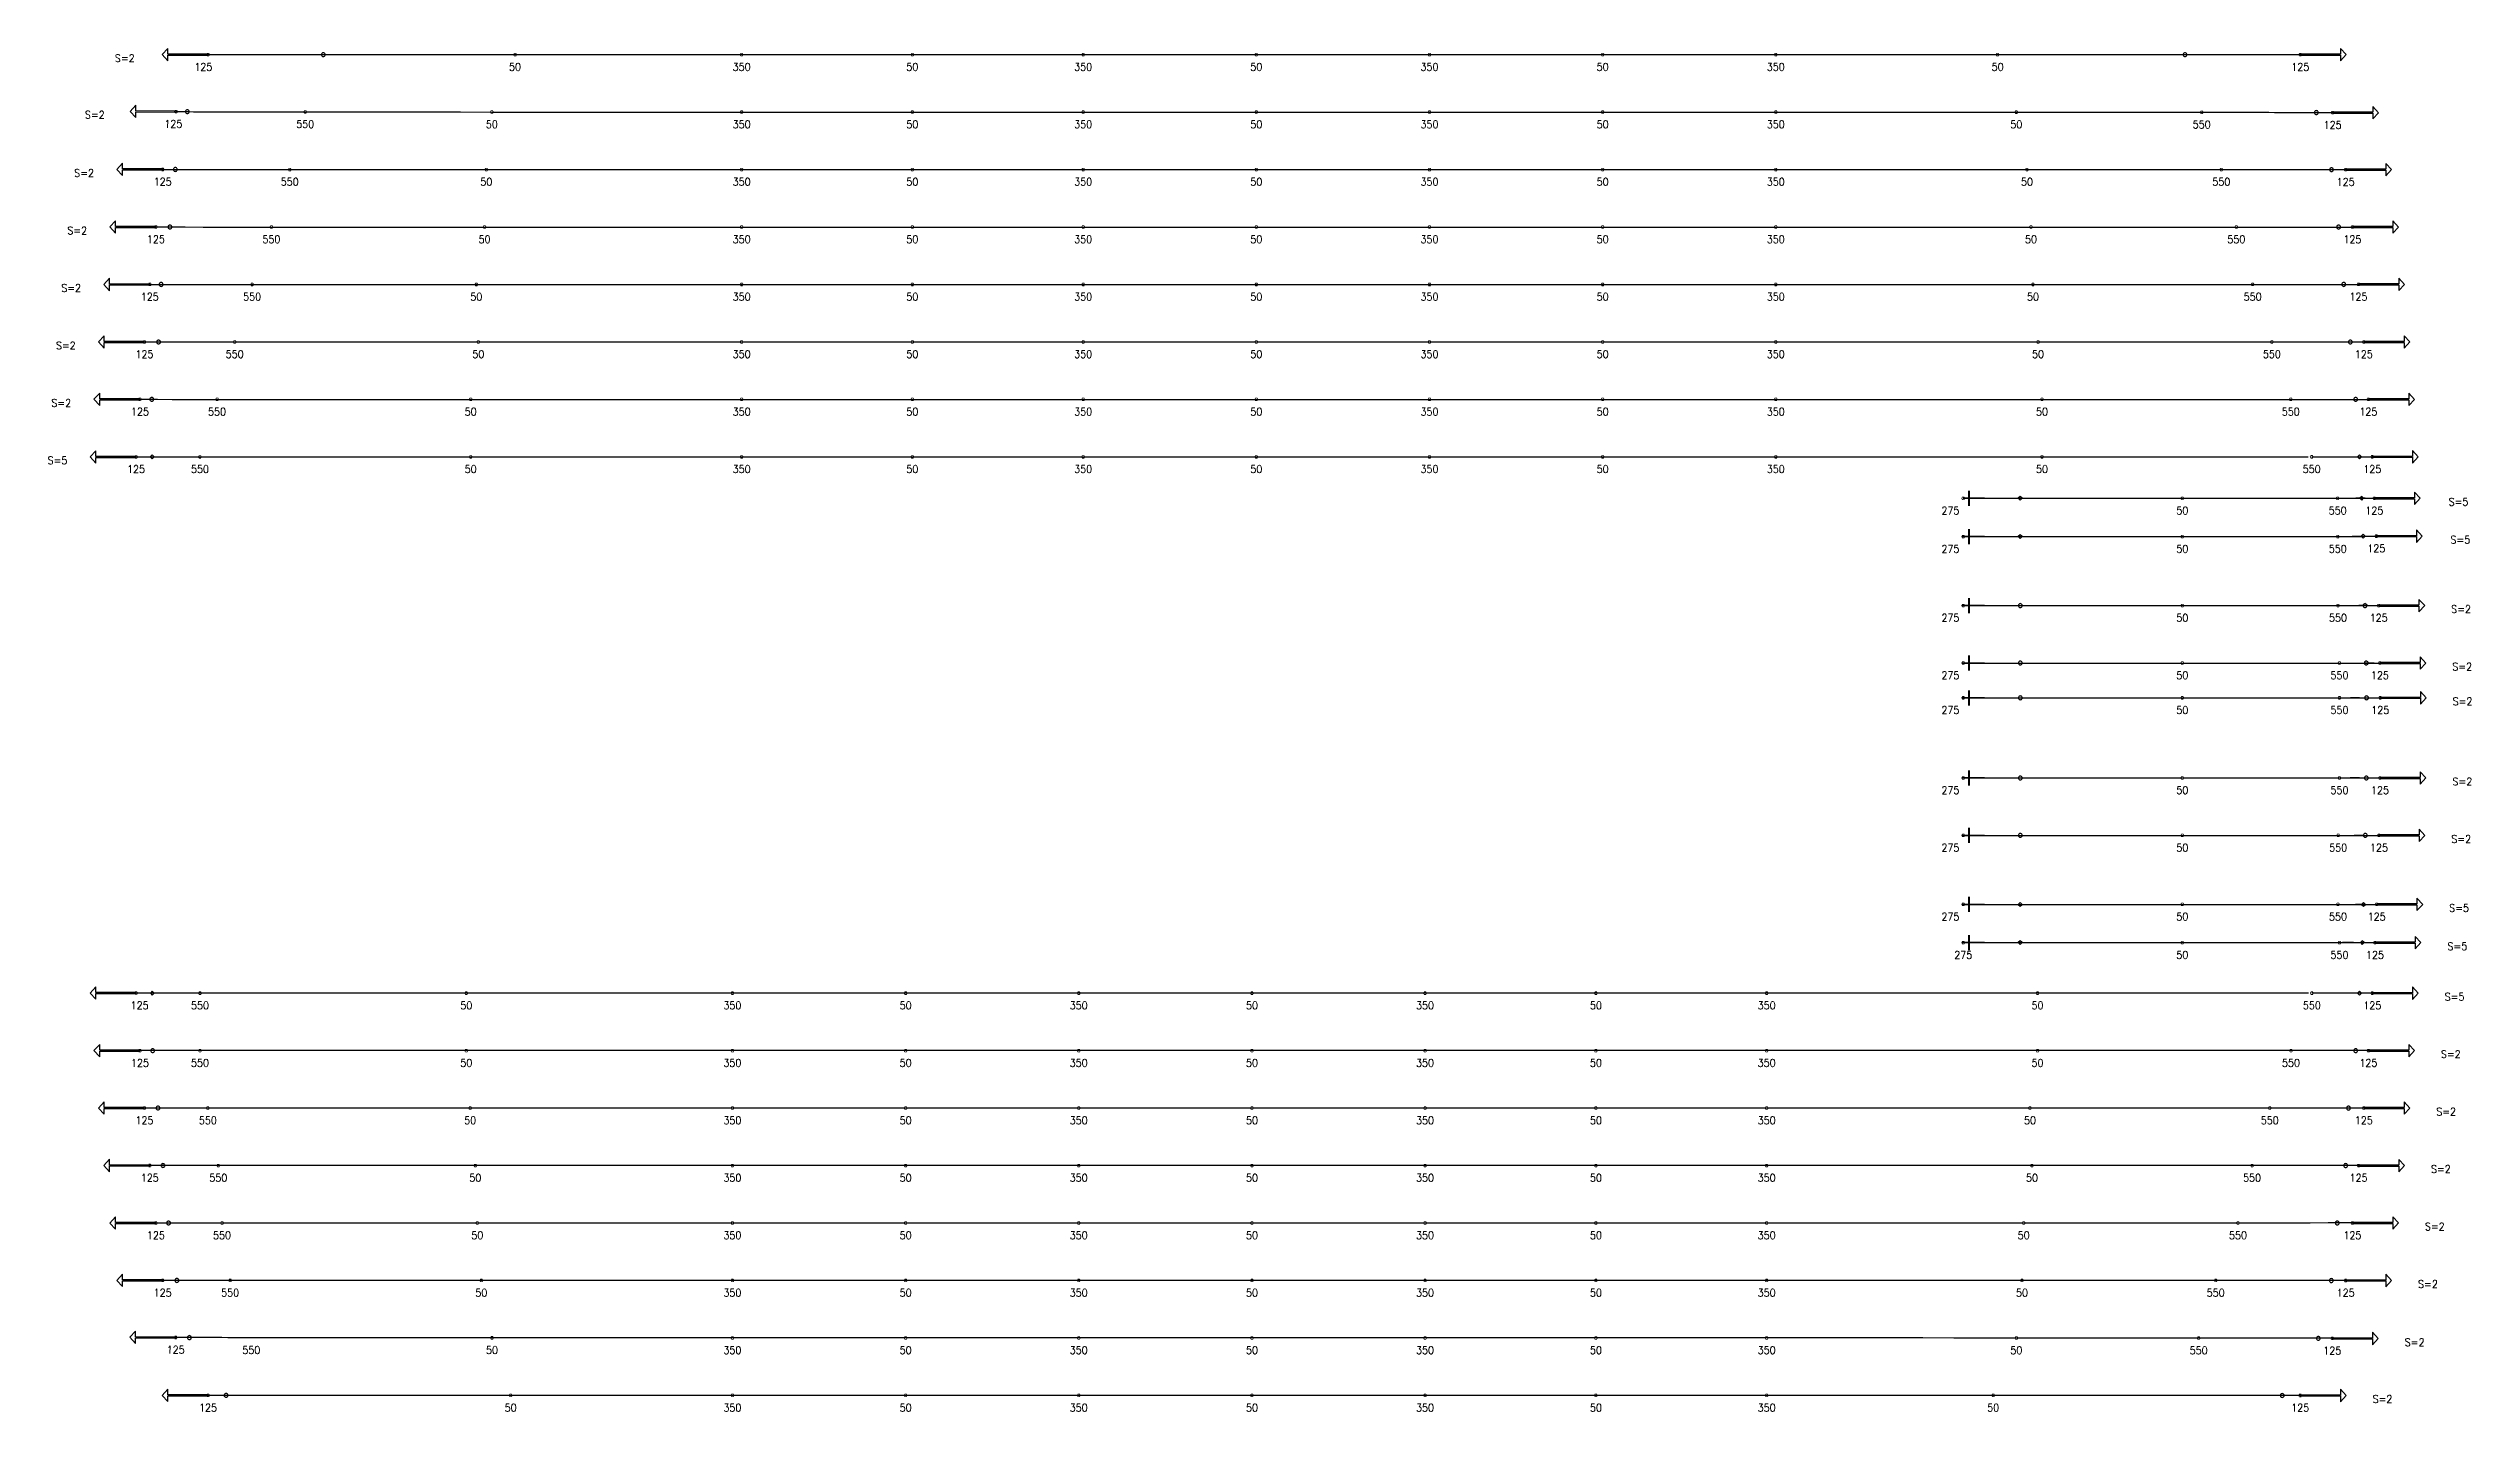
# Model space of a CAD drawing. Header units: millimetres. Extents: x -179076 to 505271, y -18667 to 119516.
# Drawn here: x 286056 to 349272, y 40077 to 75663 of the extents above; entities that cross this region are included whole.
import ezdxf

# ---------------------------------------------------------------- set-up
doc = ezdxf.new("R2010")
doc.units = ezdxf.units.MM
doc.layers.add('Current_plane_Tendon', color=7, linetype='Continuous', true_color=0xab0000)
doc.styles.get("Standard").update_dxf_attribs({"font": 'arial.ttf'})

# ---------------------------------------------------------------- blocks, each defined once
blk = doc.blocks.new('1111234')
at = {"layer": 'Current_plane_Tendon', "color": 14, "linetype": 'Continuous', "true_color": 0xab0000}
for points, elevation in [([(414916, 334316), (413866, 334316), (413866, 334466), (413716, 334304), (413866, 334142), (413866, 334292), (414916, 334292)], 64), ([(469500, 334292), (470550, 334292), (470550, 334142), (470700, 334304), (470550, 334466), (470550, 334316), (469500, 334316)], 64), ([(417971, 334304), (417968, 334319), (417961, 334333), (417950, 334344), (417936, 334351), (417921, 334354), (417905, 334351), (417891, 334344), (417880, 334333), (417873, 334319), (417871, 334304), (417873, 334288), (417880, 334274), (417891, 334263), (417905, 334256), (417921, 334254), (417936, 334256), (417950, 334263), (417961, 334274), (417968, 334288), (417971, 334304)], 180), ([(466544, 334304), (466541, 334319), (466534, 334333), (466523, 334344), (466509, 334351), (466494, 334354), (466478, 334351), (466464, 334344), (466453, 334333), (466446, 334319), (466444, 334304), (466446, 334288), (466453, 334274), (466464, 334263), (466478, 334256), (466494, 334254), (466509, 334256), (466523, 334263), (466534, 334274), (466541, 334288), (466544, 334304)], 189), ([(414081, 332829), (413031, 332834), (413032, 332984), (412881, 332823), (413030, 332660), (413031, 332810), (414081, 332805)], 62), ([(414425, 332816), (414422, 332831), (414415, 332845), (414404, 332856), (414390, 332863), (414375, 332866), (414359, 332863), (414345, 332856), (414334, 332845), (414327, 332831), (414325, 332816), (414327, 332800), (414334, 332786), (414345, 332775), (414359, 332768), (414375, 332766), (414390, 332768), (414404, 332775), (414415, 332786), (414422, 332800), (414425, 332816)], 180), ([(469967, 332792), (469965, 332808), (469958, 332822), (469947, 332833), (469933, 332840), (469917, 332842), (469902, 332840), (469888, 332833), (469877, 332822), (469870, 332808), (469867, 332792), (469870, 332777), (469877, 332763), (469888, 332752), (469902, 332745), (469917, 332742), (469933, 332745), (469947, 332752), (469958, 332763), (469965, 332777), (469967, 332792)], 186), ([(470344, 332778), (471394, 332774), (471394, 332624), (471544, 332785), (471395, 332948), (471394, 332798), (470344, 332802)], 61), ([(413733, 331319), (412683, 331319), (412683, 331469), (412533, 331307), (412683, 331145), (412683, 331295), (413733, 331295)], 59), ([(414112, 331307), (414109, 331322), (414102, 331336), (414091, 331347), (414077, 331354), (414062, 331357), (414046, 331354), (414032, 331347), (414021, 331336), (414014, 331322), (414012, 331307), (414014, 331291), (414021, 331277), (414032, 331266), (414046, 331259), (414062, 331257), (414077, 331259), (414091, 331266), (414102, 331277), (414109, 331291), (414112, 331307)], 180), ([(470364, 331302), (470362, 331317), (470355, 331331), (470343, 331342), (470330, 331349), (470314, 331352), (470299, 331349), (470285, 331342), (470274, 331331), (470267, 331317), (470264, 331302), (470267, 331286), (470274, 331272), (470285, 331261), (470299, 331254), (470314, 331252), (470330, 331254), (470343, 331261), (470355, 331272), (470362, 331286), (470364, 331302)], 184), ([(470683, 331290), (471733, 331290), (471733, 331140), (471883, 331302), (471733, 331464), (471733, 331314), (470683, 331314)], 59), ([(413554, 329818), (412504, 329818), (412504, 329968), (412354, 329806), (412504, 329644), (412504, 329794), (413554, 329794)], 58), ([(413970, 329806), (413967, 329821), (413960, 329835), (413949, 329846), (413935, 329853), (413920, 329856), (413904, 329853), (413890, 329846), (413879, 329835), (413872, 329821), (413870, 329806), (413872, 329790), (413879, 329776), (413890, 329765), (413904, 329758), (413920, 329756), (413935, 329758), (413949, 329765), (413960, 329776), (413967, 329790), (413970, 329806)], 180), ([(470548, 329802), (470546, 329817), (470539, 329831), (470528, 329842), (470514, 329850), (470498, 329852), (470483, 329850), (470469, 329842), (470458, 329831), (470451, 329817), (470448, 329802), (470451, 329787), (470458, 329773), (470469, 329762), (470483, 329754), (470498, 329752), (470514, 329754), (470528, 329762), (470539, 329773), (470546, 329787), (470548, 329802)], 183), ([(470861, 329790), (471911, 329790), (471911, 329640), (472061, 329802), (471911, 329964), (471911, 329814), (470861, 329814)], 58), ([(413396, 328316), (412346, 328316), (412346, 328466), (412196, 328304), (412346, 328142), (412346, 328292), (413396, 328292)], 59), ([(413741, 328304), (413739, 328320), (413732, 328334), (413721, 328345), (413707, 328352), (413691, 328354), (413676, 328352), (413662, 328345), (413651, 328334), (413644, 328320), (413641, 328304), (413644, 328289), (413651, 328275), (413662, 328264), (413676, 328257), (413691, 328254), (413707, 328257), (413721, 328264), (413732, 328275), (413739, 328289), (413741, 328304)], 180), ([(470685, 328305), (470683, 328321), (470676, 328335), (470665, 328346), (470651, 328353), (470635, 328355), (470620, 328353), (470606, 328346), (470595, 328335), (470588, 328321), (470585, 328305), (470588, 328290), (470595, 328276), (470606, 328265), (470620, 328258), (470635, 328255), (470651, 328258), (470665, 328265), (470676, 328276), (470683, 328290), (470685, 328305)], 305), ([(471019, 328293), (472069, 328293), (472069, 328143), (472219, 328305), (472069, 328467), (472069, 328317), (471019, 328317)], 180), ([(413257, 326816), (412207, 326816), (412207, 326966), (412057, 326804), (412207, 326642), (412207, 326792), (413257, 326792)], 58), ([(413674, 326804), (413671, 326819), (413664, 326833), (413653, 326844), (413639, 326851), (413624, 326854), (413608, 326851), (413594, 326844), (413583, 326833), (413576, 326819), (413574, 326804), (413576, 326788), (413583, 326774), (413594, 326763), (413608, 326756), (413624, 326754), (413639, 326756), (413653, 326763), (413664, 326774), (413671, 326788), (413674, 326804)], 180), ([(470856, 326803), (470854, 326818), (470847, 326832), (470835, 326843), (470822, 326851), (470806, 326853), (470791, 326851), (470777, 326843), (470766, 326832), (470759, 326818), (470756, 326803), (470759, 326788), (470766, 326774), (470777, 326763), (470791, 326755), (470806, 326753), (470822, 326755), (470835, 326763), (470847, 326774), (470854, 326788), (470856, 326803)], 183), ([(471158, 326791), (472208, 326791), (472208, 326641), (472358, 326803), (472208, 326965), (472208, 326815), (471158, 326815)], 58), ([(413138, 325318), (412088, 325318), (412088, 325468), (411938, 325306), (412088, 325144), (412088, 325294), (413138, 325294)], 57), ([(413499, 325306), (413496, 325321), (413489, 325335), (413478, 325346), (413464, 325353), (413449, 325356), (413433, 325353), (413419, 325346), (413408, 325335), (413401, 325321), (413399, 325306), (413401, 325290), (413408, 325276), (413419, 325265), (413433, 325258), (413449, 325256), (413464, 325258), (413478, 325265), (413489, 325276), (413496, 325290), (413499, 325306)], 180), ([(470996, 325304), (470994, 325319), (470987, 325333), (470976, 325344), (470962, 325351), (470946, 325354), (470931, 325351), (470917, 325344), (470906, 325333), (470899, 325319), (470896, 325304), (470899, 325288), (470906, 325274), (470917, 325263), (470931, 325256), (470946, 325254), (470962, 325256), (470976, 325263), (470987, 325274), (470994, 325288), (470996, 325304)], 182), ([(471278, 325292), (472328, 325292), (472328, 325142), (472478, 325304), (472328, 325466), (472328, 325316), (471278, 325316)], 57), ([(413038, 323815), (411988, 323815), (411988, 323965), (411838, 323803), (411988, 323641), (411988, 323791), (413038, 323791)], 180), ([(413509, 323803), (413459, 323853), (413409, 323803), (413459, 323753), (413509, 323803)], 180), ([(471096, 323804), (471046, 323854), (470996, 323804), (471046, 323754), (471096, 323804)], 305), ([(471378, 323792), (472428, 323792), (472428, 323642), (472578, 323804), (472428, 323966), (472428, 323816), (471378, 323816)], 180), ([(462244, 322722), (462194, 322772), (462144, 322722), (462194, 322672), (462244, 322722)], 180), ([(471153, 322722), (471103, 322772), (471053, 322722), (471103, 322672), (471153, 322722)], 185), ([(471432, 322710), (472482, 322710), (472482, 322560), (472632, 322722), (472482, 322884), (472482, 322734), (471432, 322734)], 60), ([(462244, 321722), (462194, 321772), (462144, 321722), (462194, 321672), (462244, 321722)], 180), ([(471193, 321734), (471143, 321784), (471093, 321734), (471143, 321684), (471193, 321734)], 185), ([(471484, 321722), (472534, 321722), (472534, 321572), (472684, 321734), (472534, 321896), (472534, 321746), (471484, 321746)], 60), ([(462244, 319922), (462242, 319937), (462235, 319951), (462223, 319962), (462210, 319969), (462194, 319972), (462179, 319969), (462165, 319962), (462154, 319951), (462147, 319937), (462144, 319922), (462147, 319906), (462154, 319892), (462165, 319881), (462179, 319874), (462194, 319872), (462210, 319874), (462223, 319881), (462235, 319892), (462242, 319906), (462244, 319922)], 180), ([(471239, 319922), (471237, 319937), (471229, 319951), (471218, 319962), (471204, 319969), (471189, 319972), (471174, 319969), (471160, 319962), (471149, 319951), (471141, 319937), (471139, 319922), (471141, 319906), (471149, 319893), (471160, 319881), (471174, 319874), (471189, 319872), (471204, 319874), (471218, 319881), (471229, 319893), (471237, 319906), (471239, 319922)], 180), ([(471546, 319910), (472596, 319910), (472596, 319760), (472746, 319922), (472596, 320084), (472596, 319934), (471546, 319934)], 55), ([(462244, 318422), (462242, 318437), (462235, 318451), (462223, 318462), (462210, 318469), (462194, 318472), (462179, 318469), (462165, 318462), (462154, 318451), (462147, 318437), (462144, 318422), (462147, 318406), (462154, 318392), (462165, 318381), (462179, 318374), (462194, 318372), (462210, 318374), (462223, 318381), (462235, 318392), (462242, 318406), (462244, 318422)], 180), ([(471269, 318422), (471267, 318437), (471260, 318451), (471249, 318462), (471235, 318469), (471219, 318472), (471204, 318469), (471190, 318462), (471179, 318451), (471172, 318437), (471169, 318422), (471172, 318406), (471179, 318392), (471190, 318381), (471204, 318374), (471219, 318372), (471235, 318374), (471249, 318381), (471260, 318392), (471267, 318406), (471269, 318422)], 180), ([(471577, 318410), (472627, 318410), (472627, 318260), (472777, 318422), (472627, 318584), (472627, 318434), (471577, 318434)], 55), ([(462244, 317513), (462242, 317529), (462235, 317543), (462223, 317554), (462210, 317561), (462194, 317563), (462179, 317561), (462165, 317554), (462154, 317543), (462147, 317529), (462144, 317513), (462147, 317498), (462154, 317484), (462165, 317473), (462179, 317466), (462194, 317463), (462210, 317466), (462223, 317473), (462235, 317484), (462242, 317498), (462244, 317513)], 180), ([(471279, 317513), (471276, 317529), (471269, 317543), (471258, 317554), (471244, 317561), (471229, 317563), (471213, 317561), (471199, 317554), (471188, 317543), (471181, 317529), (471179, 317513), (471181, 317498), (471188, 317484), (471199, 317473), (471213, 317466), (471229, 317463), (471244, 317466), (471258, 317473), (471269, 317484), (471276, 317498), (471279, 317513)], 180), ([(471586, 317501), (472636, 317501), (472636, 317351), (472786, 317513), (472636, 317675), (472636, 317525), (471586, 317525)], 55), ([(462244, 315422), (462242, 315437), (462235, 315451), (462223, 315462), (462210, 315469), (462194, 315472), (462179, 315469), (462165, 315462), (462154, 315451), (462147, 315437), (462144, 315422), (462147, 315406), (462154, 315392), (462165, 315381), (462179, 315374), (462194, 315372), (462210, 315374), (462223, 315381), (462235, 315392), (462242, 315406), (462244, 315422)], 180), ([(471273, 315422), (471270, 315437), (471263, 315451), (471252, 315462), (471238, 315469), (471223, 315472), (471207, 315469), (471193, 315462), (471182, 315451), (471175, 315437), (471173, 315422), (471175, 315406), (471182, 315392), (471193, 315381), (471207, 315374), (471223, 315372), (471238, 315374), (471252, 315381), (471263, 315392), (471270, 315406), (471273, 315422)], 180), ([(471580, 315410), (472630, 315410), (472630, 315260), (472780, 315422), (472630, 315584), (472630, 315434), (471580, 315434)], 55), ([(462244, 313922), (462242, 313937), (462235, 313951), (462223, 313962), (462210, 313969), (462194, 313972), (462179, 313969), (462165, 313962), (462154, 313951), (462147, 313937), (462144, 313922), (462147, 313906), (462154, 313892), (462165, 313881), (462179, 313874), (462194, 313872), (462210, 313874), (462223, 313881), (462235, 313892), (462242, 313906), (462244, 313922)], 180), ([(471245, 313922), (471243, 313937), (471236, 313951), (471225, 313962), (471211, 313969), (471195, 313972), (471180, 313969), (471166, 313962), (471155, 313951), (471148, 313937), (471145, 313922), (471148, 313906), (471155, 313892), (471166, 313881), (471180, 313874), (471195, 313872), (471211, 313874), (471225, 313881), (471236, 313892), (471243, 313906), (471245, 313922)], 183), ([(471552, 313910), (472602, 313910), (472602, 313760), (472752, 313922), (472602, 314084), (472602, 313934), (471552, 313934)], 58), ([(462244, 312122), (462194, 312172), (462144, 312122), (462194, 312072), (462244, 312122)], 180), ([(471201, 312122), (471151, 312172), (471101, 312122), (471151, 312072), (471201, 312122)], 200), ([(471494, 312110), (472544, 312110), (472544, 311960), (472694, 312122), (472544, 312284), (472544, 312134), (471494, 312134)], 75), ([(462244, 311122), (462194, 311172), (462144, 311122), (462194, 311072), (462244, 311122)], 180), ([(471167, 311122), (471117, 311172), (471067, 311122), (471117, 311072), (471167, 311122)], 180), ([(471449, 311110), (472499, 311110), (472499, 310960), (472649, 311122), (472499, 311284), (472499, 311134), (471449, 311134)], 55), ([(413038, 309819), (411988, 309819), (411988, 309969), (411838, 309807), (411988, 309645), (411988, 309795), (413038, 309795)], 180), ([(413510, 309804), (413460, 309854), (413410, 309804), (413460, 309754), (413510, 309804)], 180), ([(471097, 309803), (471047, 309853), (470997, 309803), (471047, 309753), (471097, 309803)], 305), ([(471378, 309791), (472428, 309791), (472428, 309641), (472578, 309803), (472428, 309965), (472428, 309815), (471378, 309815)], 180), ([(413138, 308315), (412088, 308315), (412088, 308465), (411938, 308303), (412088, 308141), (412088, 308291), (413138, 308291)], 57), ([(413519, 308303), (413517, 308319), (413509, 308332), (413498, 308344), (413484, 308351), (413469, 308353), (413454, 308351), (413440, 308344), (413429, 308332), (413421, 308319), (413419, 308303), (413421, 308288), (413429, 308274), (413440, 308263), (413454, 308256), (413469, 308253), (413484, 308256), (413498, 308263), (413509, 308274), (413517, 308288), (413519, 308303)], 182), ([(470997, 308304), (470995, 308319), (470988, 308333), (470977, 308344), (470963, 308351), (470947, 308354), (470932, 308351), (470918, 308344), (470907, 308333), (470900, 308319), (470897, 308304), (470900, 308288), (470907, 308274), (470918, 308263), (470932, 308256), (470947, 308254), (470963, 308256), (470977, 308263), (470988, 308274), (470995, 308288), (470997, 308304)], 182), ([(471278, 308292), (472328, 308292), (472328, 308142), (472478, 308304), (472328, 308466), (472328, 308316), (471278, 308316)], 57), ([(413257, 306816), (412207, 306816), (412207, 306966), (412057, 306804), (412207, 306642), (412207, 306792), (413257, 306792)], 58), ([(413659, 306804), (413657, 306819), (413650, 306833), (413639, 306844), (413625, 306851), (413609, 306854), (413594, 306851), (413580, 306844), (413569, 306833), (413562, 306819), (413559, 306804), (413562, 306788), (413569, 306774), (413580, 306763), (413594, 306756), (413609, 306754), (413625, 306756), (413639, 306763), (413650, 306774), (413657, 306788), (413659, 306804)], 183), ([(470809, 306803), (470806, 306818), (470799, 306832), (470788, 306843), (470774, 306850), (470759, 306853), (470743, 306850), (470729, 306843), (470718, 306832), (470711, 306818), (470709, 306803), (470711, 306787), (470718, 306773), (470729, 306762), (470743, 306755), (470759, 306753), (470774, 306755), (470788, 306762), (470799, 306773), (470806, 306787), (470809, 306803)], 183), ([(471158, 306791), (472208, 306791), (472208, 306641), (472358, 306803), (472208, 306965), (472208, 306815), (471158, 306815)], 58), ([(413396, 305316), (412346, 305316), (412346, 305466), (412196, 305304), (412346, 305142), (412346, 305292), (413396, 305292)], 59), ([(413788, 305304), (413786, 305320), (413779, 305334), (413768, 305345), (413754, 305352), (413738, 305354), (413723, 305352), (413709, 305345), (413698, 305334), (413691, 305320), (413688, 305304), (413691, 305289), (413698, 305275), (413709, 305264), (413723, 305257), (413738, 305254), (413754, 305257), (413768, 305264), (413779, 305275), (413786, 305289), (413788, 305304)], 180), ([(470733, 305303), (470730, 305319), (470723, 305333), (470712, 305344), (470698, 305351), (470683, 305353), (470667, 305351), (470653, 305344), (470642, 305333), (470635, 305319), (470633, 305303), (470635, 305288), (470642, 305274), (470653, 305263), (470667, 305256), (470683, 305253), (470698, 305256), (470712, 305263), (470723, 305274), (470730, 305288), (470733, 305303)], 184), ([(471020, 305291), (472070, 305291), (472070, 305141), (472220, 305303), (472070, 305465), (472070, 305315), (471020, 305315)], 59), ([(413554, 303815), (412504, 303815), (412504, 303965), (412354, 303803), (412504, 303641), (412504, 303791), (413554, 303791)], 58), ([(413935, 303803), (413932, 303818), (413925, 303832), (413914, 303843), (413900, 303850), (413885, 303853), (413869, 303850), (413855, 303843), (413844, 303832), (413837, 303818), (413835, 303803), (413837, 303787), (413844, 303773), (413855, 303762), (413869, 303755), (413885, 303753), (413900, 303755), (413914, 303762), (413925, 303773), (413932, 303787), (413935, 303803)], 180), ([(470513, 303804), (470511, 303820), (470504, 303834), (470493, 303845), (470479, 303852), (470463, 303854), (470448, 303852), (470434, 303845), (470423, 303834), (470416, 303820), (470413, 303804), (470416, 303789), (470423, 303775), (470434, 303764), (470448, 303757), (470463, 303754), (470479, 303757), (470493, 303764), (470504, 303775), (470511, 303789), (470513, 303804)], 183), ([(470861, 303792), (471911, 303792), (471911, 303642), (472061, 303804), (471911, 303966), (471911, 303816), (470861, 303816)], 58), ([(413732, 302316), (412682, 302316), (412682, 302466), (412532, 302304), (412682, 302142), (412682, 302292), (413732, 302292)], 55), ([(414152, 302304), (414149, 302319), (414142, 302333), (414131, 302344), (414117, 302351), (414102, 302354), (414086, 302351), (414072, 302344), (414061, 302333), (414054, 302319), (414052, 302304), (414054, 302288), (414061, 302274), (414072, 302263), (414086, 302256), (414102, 302254), (414117, 302256), (414131, 302263), (414142, 302274), (414149, 302288), (414152, 302304)], 180), ([(470358, 302302), (470355, 302317), (470348, 302331), (470337, 302342), (470323, 302349), (470308, 302352), (470292, 302349), (470278, 302342), (470267, 302331), (470260, 302317), (470258, 302302), (470260, 302286), (470267, 302272), (470278, 302261), (470292, 302254), (470308, 302252), (470323, 302254), (470337, 302261), (470348, 302272), (470355, 302286), (470358, 302302)], 184), ([(470683, 302290), (471733, 302290), (471733, 302140), (471883, 302302), (471733, 302464), (471733, 302314), (470683, 302314)], 59), ([(414072, 300826), (413022, 300831), (413023, 300981), (412872, 300820), (413021, 300657), (413022, 300807), (414072, 300802)], 61), ([(470335, 300781), (471385, 300776), (471385, 300626), (471535, 300787), (471386, 300950), (471385, 300800), (470335, 300805)], 62), ([(414480, 300813), (414478, 300828), (414471, 300842), (414460, 300853), (414446, 300860), (414430, 300863), (414415, 300860), (414401, 300853), (414390, 300842), (414383, 300828), (414380, 300813), (414383, 300797), (414390, 300783), (414401, 300772), (414415, 300765), (414430, 300763), (414446, 300765), (414460, 300772), (414471, 300783), (414478, 300797), (414480, 300813)], 180), ([(470022, 300794), (470019, 300810), (470012, 300824), (470001, 300835), (469987, 300842), (469972, 300844), (469956, 300842), (469942, 300835), (469931, 300824), (469924, 300810), (469922, 300794), (469924, 300779), (469931, 300765), (469942, 300754), (469956, 300747), (469972, 300744), (469987, 300747), (470001, 300754), (470012, 300765), (470019, 300779), (470022, 300794)], 187), ([(414916, 299315), (413866, 299315), (413866, 299465), (413716, 299303), (413866, 299141), (413866, 299291), (414916, 299291)], 64), ([(415438, 299303), (415435, 299318), (415428, 299332), (415417, 299343), (415403, 299350), (415388, 299353), (415372, 299350), (415358, 299343), (415347, 299332), (415340, 299318), (415338, 299303), (415340, 299287), (415347, 299273), (415358, 299262), (415372, 299255), (415388, 299253), (415403, 299255), (415417, 299262), (415428, 299273), (415435, 299287), (415438, 299303)], 189), ([(469079, 299301), (469076, 299316), (469069, 299330), (469058, 299341), (469044, 299348), (469029, 299351), (469013, 299348), (468999, 299341), (468988, 299330), (468981, 299316), (468979, 299301), (468981, 299285), (468988, 299271), (468999, 299260), (469013, 299253), (469029, 299251), (469044, 299253), (469058, 299260), (469069, 299271), (469076, 299285), (469079, 299301)], 189), ([(469498, 299289), (470548, 299289), (470548, 299139), (470698, 299301), (470548, 299463), (470548, 299313), (469498, 299313)], 64)]:
    blk.add_lwpolyline(points, close=True, dxfattribs=dict(at, elevation=elevation))
for points, elevation in [([(414956, 334304, 20, 20, 0), (414936, 334339, 20, 20, 0), (414896, 334339, 20, 20, 0), (414876, 334304, 20, 20, 0), (414896, 334270, 20, 20, 0), (414936, 334270, 20, 20, 0)], 64), ([(422966, 334304, 20, 20, 0), (422946, 334338, 20, 20, 0), (422906, 334338, 20, 20, 0), (422886, 334304, 20, 20, 0), (422906, 334269, 20, 20, 0), (422946, 334269, 20, 20, 0)], -20), ([(428876, 334304, 20, 20, 0), (428856, 334338, 20, 20, 0), (428816, 334338, 20, 20, 0), (428796, 334304, 20, 20, 0), (428816, 334269, 20, 20, 0), (428856, 334269, 20, 20, 0)], 130), ([(433331, 334304, 20, 20, 0), (433311, 334338, 20, 20, 0), (433271, 334338, 20, 20, 0), (433251, 334304, 20, 20, 0), (433271, 334269, 20, 20, 0), (433311, 334269, 20, 20, 0)], -20), ([(437787, 334304, 20, 20, 0), (437767, 334338, 20, 20, 0), (437727, 334338, 20, 20, 0), (437707, 334304, 20, 20, 0), (437727, 334269, 20, 20, 0), (437767, 334269, 20, 20, 0)], 130), ([(442304, 334304, 20, 20, 0), (442284, 334338, 20, 20, 0), (442244, 334338, 20, 20, 0), (442224, 334304, 20, 20, 0), (442244, 334269, 20, 20, 0), (442284, 334269, 20, 20, 0)], -20), ([(446822, 334304, 20, 20, 0), (446802, 334338, 20, 20, 0), (446762, 334338, 20, 20, 0), (446742, 334304, 20, 20, 0), (446762, 334269, 20, 20, 0), (446802, 334269, 20, 20, 0)], 130), ([(451340, 334304, 20, 20, 0), (451320, 334338, 20, 20, 0), (451280, 334338, 20, 20, 0), (451260, 334304, 20, 20, 0), (451280, 334269, 20, 20, 0), (451320, 334269, 20, 20, 0)], -20), ([(455857, 334304, 20, 20, 0), (455837, 334338, 20, 20, 0), (455797, 334338, 20, 20, 0), (455777, 334304, 20, 20, 0), (455797, 334269, 20, 20, 0), (455837, 334269, 20, 20, 0)], 130), ([(461643, 334304, 20, 20, 0), (461623, 334338, 20, 20, 0), (461583, 334338, 20, 20, 0), (461563, 334304, 20, 20, 0), (461583, 334269, 20, 20, 0), (461623, 334269, 20, 20, 0)], -20), ([(469540, 334304, 20, 20, 0), (469520, 334339, 20, 20, 0), (469480, 334339, 20, 20, 0), (469460, 334304, 20, 20, 0), (469480, 334269, 20, 20, 0), (469520, 334269, 20, 20, 0)], 64), ([(414121, 332817, 20, 20, 0), (414101, 332852, 20, 20, 0), (414061, 332852, 20, 20, 0), (414041, 332817, 20, 20, 0), (414061, 332782, 20, 20, 0), (414101, 332782, 20, 20, 0)], 62), ([(417491, 332809, 20, 20, 0), (417471, 332844, 20, 20, 0), (417431, 332844, 20, 20, 0), (417411, 332809, 20, 20, 0), (417431, 332775, 20, 20, 0), (417471, 332775, 20, 20, 0)], 130), ([(422360, 332806, 20, 20, 0), (422340, 332841, 20, 20, 0), (422300, 332841, 20, 20, 0), (422280, 332806, 20, 20, 0), (422300, 332772, 20, 20, 0), (422340, 332772, 20, 20, 0)], -20), ([(428876, 332804, 20, 20, 0), (428856, 332838, 20, 20, 0), (428816, 332838, 20, 20, 0), (428796, 332804, 20, 20, 0), (428816, 332769, 20, 20, 0), (428856, 332769, 20, 20, 0)], 130), ([(433331, 332804, 20, 20, 0), (433311, 332838, 20, 20, 0), (433271, 332838, 20, 20, 0), (433251, 332804, 20, 20, 0), (433271, 332769, 20, 20, 0), (433311, 332769, 20, 20, 0)], -20), ([(437787, 332804, 20, 20, 0), (437767, 332838, 20, 20, 0), (437727, 332838, 20, 20, 0), (437707, 332804, 20, 20, 0), (437727, 332769, 20, 20, 0), (437767, 332769, 20, 20, 0)], 130), ([(442304, 332804, 20, 20, 0), (442284, 332838, 20, 20, 0), (442244, 332838, 20, 20, 0), (442224, 332804, 20, 20, 0), (442244, 332769, 20, 20, 0), (442284, 332769, 20, 20, 0)], -20), ([(446822, 332804, 20, 20, 0), (446802, 332838, 20, 20, 0), (446762, 332838, 20, 20, 0), (446742, 332804, 20, 20, 0), (446762, 332769, 20, 20, 0), (446802, 332769, 20, 20, 0)], 130), ([(451340, 332804, 20, 20, 0), (451320, 332838, 20, 20, 0), (451280, 332838, 20, 20, 0), (451260, 332804, 20, 20, 0), (451280, 332769, 20, 20, 0), (451320, 332769, 20, 20, 0)], -20), ([(455857, 332804, 20, 20, 0), (455837, 332838, 20, 20, 0), (455797, 332838, 20, 20, 0), (455777, 332804, 20, 20, 0), (455797, 332769, 20, 20, 0), (455837, 332769, 20, 20, 0)], 130), ([(462131, 332802, 20, 20, 0), (462111, 332836, 20, 20, 0), (462071, 332836, 20, 20, 0), (462051, 332802, 20, 20, 0), (462071, 332767, 20, 20, 0), (462111, 332767, 20, 20, 0)], -20), ([(466970, 332799, 20, 20, 0), (466950, 332834, 20, 20, 0), (466910, 332834, 20, 20, 0), (466890, 332799, 20, 20, 0), (466910, 332765, 20, 20, 0), (466950, 332765, 20, 20, 0)], 130), ([(470384, 332790, 20, 20, 0), (470364, 332825, 20, 20, 0), (470324, 332825, 20, 20, 0), (470304, 332790, 20, 20, 0), (470324, 332756, 20, 20, 0), (470364, 332756, 20, 20, 0)], 61), ([(413773, 331307, 20, 20, 0), (413753, 331341, 20, 20, 0), (413713, 331341, 20, 20, 0), (413693, 331307, 20, 20, 0), (413713, 331272, 20, 20, 0), (413753, 331272, 20, 20, 0)], 59), ([(417088, 331304, 20, 20, 0), (417068, 331338, 20, 20, 0), (417028, 331338, 20, 20, 0), (417008, 331304, 20, 20, 0), (417028, 331269, 20, 20, 0), (417068, 331269, 20, 20, 0)], 130), ([(422215, 331304, 20, 20, 0), (422195, 331338, 20, 20, 0), (422155, 331338, 20, 20, 0), (422135, 331304, 20, 20, 0), (422155, 331269, 20, 20, 0), (422195, 331269, 20, 20, 0)], -20), ([(428876, 331304, 20, 20, 0), (428856, 331338, 20, 20, 0), (428816, 331338, 20, 20, 0), (428796, 331304, 20, 20, 0), (428816, 331269, 20, 20, 0), (428856, 331269, 20, 20, 0)], 130), ([(433331, 331304, 20, 20, 0), (433311, 331338, 20, 20, 0), (433271, 331338, 20, 20, 0), (433251, 331304, 20, 20, 0), (433271, 331269, 20, 20, 0), (433311, 331269, 20, 20, 0)], -20), ([(437787, 331304, 20, 20, 0), (437767, 331338, 20, 20, 0), (437727, 331338, 20, 20, 0), (437707, 331304, 20, 20, 0), (437727, 331269, 20, 20, 0), (437767, 331269, 20, 20, 0)], 130), ([(442304, 331304, 20, 20, 0), (442284, 331338, 20, 20, 0), (442244, 331338, 20, 20, 0), (442224, 331304, 20, 20, 0), (442244, 331269, 20, 20, 0), (442284, 331269, 20, 20, 0)], -20), ([(446822, 331304, 20, 20, 0), (446802, 331338, 20, 20, 0), (446762, 331338, 20, 20, 0), (446742, 331304, 20, 20, 0), (446762, 331269, 20, 20, 0), (446802, 331269, 20, 20, 0)], 130), ([(451340, 331304, 20, 20, 0), (451320, 331338, 20, 20, 0), (451280, 331338, 20, 20, 0), (451260, 331304, 20, 20, 0), (451280, 331269, 20, 20, 0), (451320, 331269, 20, 20, 0)], -20), ([(455857, 331304, 20, 20, 0), (455837, 331338, 20, 20, 0), (455797, 331338, 20, 20, 0), (455777, 331304, 20, 20, 0), (455797, 331269, 20, 20, 0), (455837, 331269, 20, 20, 0)], 130), ([(462409, 331304, 20, 20, 0), (462389, 331338, 20, 20, 0), (462349, 331338, 20, 20, 0), (462329, 331304, 20, 20, 0), (462349, 331269, 20, 20, 0), (462389, 331269, 20, 20, 0)], -20), ([(467480, 331304, 20, 20, 0), (467460, 331338, 20, 20, 0), (467420, 331338, 20, 20, 0), (467400, 331304, 20, 20, 0), (467420, 331269, 20, 20, 0), (467460, 331269, 20, 20, 0)], 134), ([(470723, 331302, 20, 20, 0), (470703, 331336, 20, 20, 0), (470663, 331336, 20, 20, 0), (470643, 331302, 20, 20, 0), (470663, 331267, 20, 20, 0), (470703, 331267, 20, 20, 0)], 59), ([(413594, 329806, 20, 20, 0), (413574, 329840, 20, 20, 0), (413534, 329840, 20, 20, 0), (413514, 329806, 20, 20, 0), (413534, 329771, 20, 20, 0), (413574, 329771, 20, 20, 0)], 58), ([(416610, 329804, 20, 20, 0), (416590, 329838, 20, 20, 0), (416550, 329838, 20, 20, 0), (416530, 329804, 20, 20, 0), (416550, 329769, 20, 20, 0), (416590, 329769, 20, 20, 0)], 130), ([(422169, 329804, 20, 20, 0), (422149, 329838, 20, 20, 0), (422109, 329838, 20, 20, 0), (422089, 329804, 20, 20, 0), (422109, 329769, 20, 20, 0), (422149, 329769, 20, 20, 0)], -20), ([(428876, 329804, 20, 20, 0), (428856, 329838, 20, 20, 0), (428816, 329838, 20, 20, 0), (428796, 329804, 20, 20, 0), (428816, 329769, 20, 20, 0), (428856, 329769, 20, 20, 0)], 130), ([(433331, 329804, 20, 20, 0), (433311, 329838, 20, 20, 0), (433271, 329838, 20, 20, 0), (433251, 329804, 20, 20, 0), (433271, 329769, 20, 20, 0), (433311, 329769, 20, 20, 0)], -20), ([(437787, 329804, 20, 20, 0), (437767, 329838, 20, 20, 0), (437727, 329838, 20, 20, 0), (437707, 329804, 20, 20, 0), (437727, 329769, 20, 20, 0), (437767, 329769, 20, 20, 0)], 130), ([(442304, 329804, 20, 20, 0), (442284, 329838, 20, 20, 0), (442244, 329838, 20, 20, 0), (442224, 329804, 20, 20, 0), (442244, 329769, 20, 20, 0), (442284, 329769, 20, 20, 0)], -20), ([(446822, 329804, 20, 20, 0), (446802, 329838, 20, 20, 0), (446762, 329838, 20, 20, 0), (446742, 329804, 20, 20, 0), (446762, 329769, 20, 20, 0), (446802, 329769, 20, 20, 0)], 130), ([(451340, 329804, 20, 20, 0), (451320, 329838, 20, 20, 0), (451280, 329838, 20, 20, 0), (451260, 329804, 20, 20, 0), (451280, 329769, 20, 20, 0), (451320, 329769, 20, 20, 0)], -20), ([(455857, 329804, 20, 20, 0), (455837, 329838, 20, 20, 0), (455797, 329838, 20, 20, 0), (455777, 329804, 20, 20, 0), (455797, 329769, 20, 20, 0), (455837, 329769, 20, 20, 0)], 130), ([(462514, 329804, 20, 20, 0), (462494, 329838, 20, 20, 0), (462454, 329838, 20, 20, 0), (462434, 329804, 20, 20, 0), (462454, 329769, 20, 20, 0), (462494, 329769, 20, 20, 0)], -20), ([(467874, 329804, 20, 20, 0), (467854, 329838, 20, 20, 0), (467814, 329838, 20, 20, 0), (467794, 329804, 20, 20, 0), (467814, 329769, 20, 20, 0), (467854, 329769, 20, 20, 0)], 133), ([(470901, 329802, 20, 20, 0), (470881, 329837, 20, 20, 0), (470841, 329837, 20, 20, 0), (470821, 329802, 20, 20, 0), (470841, 329767, 20, 20, 0), (470881, 329767, 20, 20, 0)], 58), ([(413436, 328304, 20, 20, 0), (413416, 328339, 20, 20, 0), (413376, 328339, 20, 20, 0), (413356, 328304, 20, 20, 0), (413376, 328270, 20, 20, 0), (413416, 328270, 20, 20, 0)], 59), ([(416106, 328304, 20, 20, 0), (416086, 328338, 20, 20, 0), (416046, 328338, 20, 20, 0), (416026, 328304, 20, 20, 0), (416046, 328269, 20, 20, 0), (416086, 328269, 20, 20, 0)], 130), ([(421955, 328304, 20, 20, 0), (421935, 328338, 20, 20, 0), (421895, 328338, 20, 20, 0), (421875, 328304, 20, 20, 0), (421895, 328269, 20, 20, 0), (421935, 328269, 20, 20, 0)], -20), ([(428876, 328304, 20, 20, 0), (428856, 328338, 20, 20, 0), (428816, 328338, 20, 20, 0), (428796, 328304, 20, 20, 0), (428816, 328269, 20, 20, 0), (428856, 328269, 20, 20, 0)], 130), ([(433331, 328304, 20, 20, 0), (433311, 328338, 20, 20, 0), (433271, 328338, 20, 20, 0), (433251, 328304, 20, 20, 0), (433271, 328269, 20, 20, 0), (433311, 328269, 20, 20, 0)], -20), ([(437787, 328304, 20, 20, 0), (437767, 328338, 20, 20, 0), (437727, 328338, 20, 20, 0), (437707, 328304, 20, 20, 0), (437727, 328269, 20, 20, 0), (437767, 328269, 20, 20, 0)], 130), ([(442304, 328304, 20, 20, 0), (442284, 328338, 20, 20, 0), (442244, 328338, 20, 20, 0), (442224, 328304, 20, 20, 0), (442244, 328269, 20, 20, 0), (442284, 328269, 20, 20, 0)], -20), ([(446822, 328304, 20, 20, 0), (446802, 328338, 20, 20, 0), (446762, 328338, 20, 20, 0), (446742, 328304, 20, 20, 0), (446762, 328269, 20, 20, 0), (446802, 328269, 20, 20, 0)], 130), ([(451340, 328304, 20, 20, 0), (451320, 328338, 20, 20, 0), (451280, 328338, 20, 20, 0), (451260, 328304, 20, 20, 0), (451280, 328269, 20, 20, 0), (451320, 328269, 20, 20, 0)], -20), ([(455857, 328304, 20, 20, 0), (455837, 328338, 20, 20, 0), (455797, 328338, 20, 20, 0), (455777, 328304, 20, 20, 0), (455797, 328269, 20, 20, 0), (455837, 328269, 20, 20, 0)], 130), ([(462565, 328304, 20, 20, 0), (462545, 328338, 20, 20, 0), (462505, 328338, 20, 20, 0), (462485, 328304, 20, 20, 0), (462505, 328269, 20, 20, 0), (462545, 328269, 20, 20, 0)], -20), ([(468297, 328305, 20, 20, 0), (468277, 328339, 20, 20, 0), (468237, 328339, 20, 20, 0), (468217, 328305, 20, 20, 0), (468237, 328270, 20, 20, 0), (468277, 328270, 20, 20, 0)], 255), ([(471059, 328305, 20, 20, 0), (471039, 328340, 20, 20, 0), (470999, 328340, 20, 20, 0), (470979, 328305, 20, 20, 0), (470999, 328271, 20, 20, 0), (471039, 328271, 20, 20, 0)], 180), ([(413297, 326804, 20, 20, 0), (413277, 326838, 20, 20, 0), (413237, 326838, 20, 20, 0), (413217, 326804, 20, 20, 0), (413237, 326769, 20, 20, 0), (413277, 326769, 20, 20, 0)], 58), ([(415652, 326804, 20, 20, 0), (415632, 326838, 20, 20, 0), (415592, 326838, 20, 20, 0), (415572, 326804, 20, 20, 0), (415592, 326769, 20, 20, 0), (415632, 326769, 20, 20, 0)], 130), ([(422007, 326804, 20, 20, 0), (421987, 326838, 20, 20, 0), (421947, 326838, 20, 20, 0), (421927, 326804, 20, 20, 0), (421947, 326769, 20, 20, 0), (421987, 326769, 20, 20, 0)], -20), ([(428876, 326804, 20, 20, 0), (428856, 326838, 20, 20, 0), (428816, 326838, 20, 20, 0), (428796, 326804, 20, 20, 0), (428816, 326769, 20, 20, 0), (428856, 326769, 20, 20, 0)], 130), ([(433331, 326804, 20, 20, 0), (433311, 326838, 20, 20, 0), (433271, 326838, 20, 20, 0), (433251, 326804, 20, 20, 0), (433271, 326769, 20, 20, 0), (433311, 326769, 20, 20, 0)], -20), ([(437787, 326804, 20, 20, 0), (437767, 326838, 20, 20, 0), (437727, 326838, 20, 20, 0), (437707, 326804, 20, 20, 0), (437727, 326769, 20, 20, 0), (437767, 326769, 20, 20, 0)], 130), ([(442304, 326804, 20, 20, 0), (442284, 326838, 20, 20, 0), (442244, 326838, 20, 20, 0), (442224, 326804, 20, 20, 0), (442244, 326769, 20, 20, 0), (442284, 326769, 20, 20, 0)], -20), ([(446822, 326804, 20, 20, 0), (446802, 326838, 20, 20, 0), (446762, 326838, 20, 20, 0), (446742, 326804, 20, 20, 0), (446762, 326769, 20, 20, 0), (446802, 326769, 20, 20, 0)], 130), ([(451340, 326804, 20, 20, 0), (451320, 326838, 20, 20, 0), (451280, 326838, 20, 20, 0), (451260, 326804, 20, 20, 0), (451280, 326769, 20, 20, 0), (451320, 326769, 20, 20, 0)], -20), ([(455857, 326804, 20, 20, 0), (455837, 326838, 20, 20, 0), (455797, 326838, 20, 20, 0), (455777, 326804, 20, 20, 0), (455797, 326769, 20, 20, 0), (455837, 326769, 20, 20, 0)], 130), ([(462700, 326804, 20, 20, 0), (462680, 326838, 20, 20, 0), (462640, 326838, 20, 20, 0), (462620, 326804, 20, 20, 0), (462640, 326769, 20, 20, 0), (462680, 326769, 20, 20, 0)], -20), ([(468799, 326804, 20, 20, 0), (468779, 326838, 20, 20, 0), (468739, 326838, 20, 20, 0), (468719, 326804, 20, 20, 0), (468739, 326769, 20, 20, 0), (468779, 326769, 20, 20, 0)], 133), ([(471198, 326803, 20, 20, 0), (471178, 326838, 20, 20, 0), (471138, 326838, 20, 20, 0), (471118, 326803, 20, 20, 0), (471138, 326768, 20, 20, 0), (471178, 326768, 20, 20, 0)], 58), ([(413178, 325306, 20, 20, 0), (413158, 325340, 20, 20, 0), (413118, 325340, 20, 20, 0), (413098, 325306, 20, 20, 0), (413118, 325271, 20, 20, 0), (413158, 325271, 20, 20, 0)], 57), ([(415192, 325304, 20, 20, 0), (415172, 325338, 20, 20, 0), (415132, 325338, 20, 20, 0), (415112, 325304, 20, 20, 0), (415132, 325269, 20, 20, 0), (415172, 325269, 20, 20, 0)], 130), ([(421809, 325304, 20, 20, 0), (421789, 325338, 20, 20, 0), (421749, 325338, 20, 20, 0), (421729, 325304, 20, 20, 0), (421749, 325269, 20, 20, 0), (421789, 325269, 20, 20, 0)], -20), ([(428876, 325304, 20, 20, 0), (428856, 325338, 20, 20, 0), (428816, 325338, 20, 20, 0), (428796, 325304, 20, 20, 0), (428816, 325269, 20, 20, 0), (428856, 325269, 20, 20, 0)], 130), ([(433331, 325304, 20, 20, 0), (433311, 325338, 20, 20, 0), (433271, 325338, 20, 20, 0), (433251, 325304, 20, 20, 0), (433271, 325269, 20, 20, 0), (433311, 325269, 20, 20, 0)], -20), ([(437787, 325304, 20, 20, 0), (437767, 325338, 20, 20, 0), (437727, 325338, 20, 20, 0), (437707, 325304, 20, 20, 0), (437727, 325269, 20, 20, 0), (437767, 325269, 20, 20, 0)], 130), ([(442304, 325304, 20, 20, 0), (442284, 325338, 20, 20, 0), (442244, 325338, 20, 20, 0), (442224, 325304, 20, 20, 0), (442244, 325269, 20, 20, 0), (442284, 325269, 20, 20, 0)], -20), ([(446822, 325304, 20, 20, 0), (446802, 325338, 20, 20, 0), (446762, 325338, 20, 20, 0), (446742, 325304, 20, 20, 0), (446762, 325269, 20, 20, 0), (446802, 325269, 20, 20, 0)], 130), ([(451340, 325304, 20, 20, 0), (451320, 325338, 20, 20, 0), (451280, 325338, 20, 20, 0), (451260, 325304, 20, 20, 0), (451280, 325269, 20, 20, 0), (451320, 325269, 20, 20, 0)], -20), ([(455857, 325304, 20, 20, 0), (455837, 325338, 20, 20, 0), (455797, 325338, 20, 20, 0), (455777, 325304, 20, 20, 0), (455797, 325269, 20, 20, 0), (455837, 325269, 20, 20, 0)], 130), ([(462802, 325304, 20, 20, 0), (462782, 325338, 20, 20, 0), (462742, 325338, 20, 20, 0), (462722, 325304, 20, 20, 0), (462742, 325269, 20, 20, 0), (462782, 325269, 20, 20, 0)], -20), ([(469293, 325304, 20, 20, 0), (469273, 325338, 20, 20, 0), (469233, 325338, 20, 20, 0), (469213, 325304, 20, 20, 0), (469233, 325269, 20, 20, 0), (469273, 325269, 20, 20, 0)], 132), ([(471318, 325304, 20, 20, 0), (471298, 325338, 20, 20, 0), (471258, 325338, 20, 20, 0), (471238, 325304, 20, 20, 0), (471258, 325269, 20, 20, 0), (471298, 325269, 20, 20, 0)], 57), ([(413078, 323803, 20, 20, 0), (413058, 323838, 20, 20, 0), (413018, 323838, 20, 20, 0), (412998, 323803, 20, 20, 0), (413018, 323768, 20, 20, 0), (413058, 323768, 20, 20, 0)], 180), ([(414743, 323804, 20, 20, 0), (414723, 323838, 20, 20, 0), (414683, 323838, 20, 20, 0), (414663, 323804, 20, 20, 0), (414683, 323769, 20, 20, 0), (414723, 323769, 20, 20, 0)], 130), ([(421809, 323804, 20, 20, 0), (421789, 323838, 20, 20, 0), (421749, 323838, 20, 20, 0), (421729, 323804, 20, 20, 0), (421749, 323769, 20, 20, 0), (421789, 323769, 20, 20, 0)], -170), ([(428876, 323804, 20, 20, 0), (428856, 323838, 20, 20, 0), (428816, 323838, 20, 20, 0), (428796, 323804, 20, 20, 0), (428816, 323769, 20, 20, 0), (428856, 323769, 20, 20, 0)], 130), ([(433331, 323804, 20, 20, 0), (433311, 323838, 20, 20, 0), (433271, 323838, 20, 20, 0), (433251, 323804, 20, 20, 0), (433271, 323769, 20, 20, 0), (433311, 323769, 20, 20, 0)], -170), ([(437787, 323804, 20, 20, 0), (437767, 323838, 20, 20, 0), (437727, 323838, 20, 20, 0), (437707, 323804, 20, 20, 0), (437727, 323769, 20, 20, 0), (437767, 323769, 20, 20, 0)], 130), ([(442304, 323804, 20, 20, 0), (442284, 323838, 20, 20, 0), (442244, 323838, 20, 20, 0), (442224, 323804, 20, 20, 0), (442244, 323769, 20, 20, 0), (442284, 323769, 20, 20, 0)], -170), ([(446822, 323804, 20, 20, 0), (446802, 323838, 20, 20, 0), (446762, 323838, 20, 20, 0), (446742, 323804, 20, 20, 0), (446762, 323769, 20, 20, 0), (446802, 323769, 20, 20, 0)], 130), ([(451340, 323804, 20, 20, 0), (451320, 323838, 20, 20, 0), (451280, 323838, 20, 20, 0), (451260, 323804, 20, 20, 0), (451280, 323769, 20, 20, 0), (451320, 323769, 20, 20, 0)], -170), ([(455857, 323804, 20, 20, 0), (455837, 323838, 20, 20, 0), (455797, 323838, 20, 20, 0), (455777, 323804, 20, 20, 0), (455797, 323769, 20, 20, 0), (455837, 323769, 20, 20, 0)], 130), ([(462802, 323804, 20, 20, 0), (462782, 323838, 20, 20, 0), (462742, 323838, 20, 20, 0), (462722, 323804, 20, 20, 0), (462742, 323769, 20, 20, 0), (462782, 323769, 20, 20, 0)], -20), ([(469839, 323806, 20, 20, 0), (469819, 323840, 20, 20, 0), (469779, 323840, 20, 20, 0), (469759, 323806, 20, 20, 0), (469779, 323771, 20, 20, 0), (469819, 323771, 20, 20, 0)], 255), ([(471418, 323804, 20, 20, 0), (471398, 323839, 20, 20, 0), (471358, 323839, 20, 20, 0), (471338, 323804, 20, 20, 0), (471358, 323769, 20, 20, 0), (471398, 323769, 20, 20, 0)], 180), ([(460747, 322722, 20, 20, 0), (460727, 322756, 20, 20, 0), (460687, 322756, 20, 20, 0), (460667, 322722, 20, 20, 0), (460687, 322687, 20, 20, 0), (460727, 322687, 20, 20, 0)], 55), ([(466462, 322722, 20, 20, 0), (466442, 322756, 20, 20, 0), (466402, 322756, 20, 20, 0), (466382, 322722, 20, 20, 0), (466402, 322687, 20, 20, 0), (466442, 322687, 20, 20, 0)], -170), ([(470515, 322722, 20, 20, 0), (470495, 322756, 20, 20, 0), (470455, 322756, 20, 20, 0), (470435, 322722, 20, 20, 0), (470455, 322687, 20, 20, 0), (470495, 322687, 20, 20, 0)], 135), ([(471472, 322722, 20, 20, 0), (471452, 322756, 20, 20, 0), (471412, 322756, 20, 20, 0), (471392, 322722, 20, 20, 0), (471412, 322687, 20, 20, 0), (471452, 322687, 20, 20, 0)], 60), ([(471524, 321734, 20, 20, 0), (471504, 321768, 20, 20, 0), (471464, 321768, 20, 20, 0), (471444, 321734, 20, 20, 0), (471464, 321699, 20, 20, 0), (471504, 321699, 20, 20, 0)], 60), ([(460747, 321722, 20, 20, 0), (460727, 321756, 20, 20, 0), (460687, 321756, 20, 20, 0), (460667, 321722, 20, 20, 0), (460687, 321687, 20, 20, 0), (460727, 321687, 20, 20, 0)], 55), ([(466462, 321722, 20, 20, 0), (466442, 321756, 20, 20, 0), (466402, 321756, 20, 20, 0), (466382, 321722, 20, 20, 0), (466402, 321687, 20, 20, 0), (466442, 321687, 20, 20, 0)], -20), ([(470519, 321722, 20, 20, 0), (470499, 321756, 20, 20, 0), (470459, 321756, 20, 20, 0), (470439, 321722, 20, 20, 0), (470459, 321687, 20, 20, 0), (470499, 321687, 20, 20, 0)], 135), ([(460747, 319922, 20, 20, 0), (460727, 319956, 20, 20, 0), (460687, 319956, 20, 20, 0), (460667, 319922, 20, 20, 0), (460687, 319887, 20, 20, 0), (460727, 319887, 20, 20, 0)], 55), ([(466462, 319922, 20, 20, 0), (466442, 319956, 20, 20, 0), (466402, 319956, 20, 20, 0), (466382, 319922, 20, 20, 0), (466402, 319887, 20, 20, 0), (466442, 319887, 20, 20, 0)], -20), ([(470523, 319922, 20, 20, 0), (470503, 319957, 20, 20, 0), (470463, 319957, 20, 20, 0), (470443, 319922, 20, 20, 0), (470463, 319887, 20, 20, 0), (470503, 319887, 20, 20, 0)], 130), ([(471586, 319922, 20, 20, 0), (471566, 319957, 20, 20, 0), (471526, 319957, 20, 20, 0), (471506, 319922, 20, 20, 0), (471526, 319887, 20, 20, 0), (471566, 319887, 20, 20, 0)], 55), ([(460747, 318422, 20, 20, 0), (460727, 318456, 20, 20, 0), (460687, 318456, 20, 20, 0), (460667, 318422, 20, 20, 0), (460687, 318387, 20, 20, 0), (460727, 318387, 20, 20, 0)], 55), ([(466462, 318422, 20, 20, 0), (466442, 318456, 20, 20, 0), (466402, 318456, 20, 20, 0), (466382, 318422, 20, 20, 0), (466402, 318387, 20, 20, 0), (466442, 318387, 20, 20, 0)], -20), ([(470563, 318422, 20, 20, 0), (470543, 318456, 20, 20, 0), (470503, 318456, 20, 20, 0), (470483, 318422, 20, 20, 0), (470503, 318387, 20, 20, 0), (470543, 318387, 20, 20, 0)], 130), ([(471617, 318422, 20, 20, 0), (471597, 318456, 20, 20, 0), (471557, 318456, 20, 20, 0), (471537, 318422, 20, 20, 0), (471557, 318387, 20, 20, 0), (471597, 318387, 20, 20, 0)], 55), ([(460747, 317513, 20, 20, 0), (460727, 317548, 20, 20, 0), (460687, 317548, 20, 20, 0), (460667, 317513, 20, 20, 0), (460687, 317479, 20, 20, 0), (460727, 317479, 20, 20, 0)], 55), ([(466462, 317513, 20, 20, 0), (466442, 317548, 20, 20, 0), (466402, 317548, 20, 20, 0), (466382, 317513, 20, 20, 0), (466402, 317479, 20, 20, 0), (466442, 317479, 20, 20, 0)], -20), ([(470563, 317513, 20, 20, 0), (470543, 317548, 20, 20, 0), (470503, 317548, 20, 20, 0), (470483, 317513, 20, 20, 0), (470503, 317479, 20, 20, 0), (470543, 317479, 20, 20, 0)], 130), ([(471626, 317513, 20, 20, 0), (471606, 317548, 20, 20, 0), (471566, 317548, 20, 20, 0), (471546, 317513, 20, 20, 0), (471566, 317479, 20, 20, 0), (471606, 317479, 20, 20, 0)], 55), ([(460747, 315422, 20, 20, 0), (460727, 315456, 20, 20, 0), (460687, 315456, 20, 20, 0), (460667, 315422, 20, 20, 0), (460687, 315387, 20, 20, 0), (460727, 315387, 20, 20, 0)], 55), ([(466462, 315422, 20, 20, 0), (466442, 315456, 20, 20, 0), (466402, 315456, 20, 20, 0), (466382, 315422, 20, 20, 0), (466402, 315387, 20, 20, 0), (466442, 315387, 20, 20, 0)], -20), ([(470563, 315422, 20, 20, 0), (470543, 315456, 20, 20, 0), (470503, 315456, 20, 20, 0), (470483, 315422, 20, 20, 0), (470503, 315387, 20, 20, 0), (470543, 315387, 20, 20, 0)], 130), ([(471620, 315422, 20, 20, 0), (471600, 315456, 20, 20, 0), (471560, 315456, 20, 20, 0), (471540, 315422, 20, 20, 0), (471560, 315387, 20, 20, 0), (471600, 315387, 20, 20, 0)], 55), ([(460747, 313922, 20, 20, 0), (460727, 313956, 20, 20, 0), (460687, 313956, 20, 20, 0), (460667, 313922, 20, 20, 0), (460687, 313887, 20, 20, 0), (460727, 313887, 20, 20, 0)], 55), ([(466462, 313922, 20, 20, 0), (466442, 313956, 20, 20, 0), (466402, 313956, 20, 20, 0), (466382, 313922, 20, 20, 0), (466402, 313887, 20, 20, 0), (466442, 313887, 20, 20, 0)], -20), ([(470529, 313922, 20, 20, 0), (470509, 313956, 20, 20, 0), (470469, 313956, 20, 20, 0), (470449, 313922, 20, 20, 0), (470469, 313887, 20, 20, 0), (470509, 313887, 20, 20, 0)], 133), ([(471592, 313922, 20, 20, 0), (471572, 313956, 20, 20, 0), (471532, 313956, 20, 20, 0), (471512, 313922, 20, 20, 0), (471532, 313887, 20, 20, 0), (471572, 313887, 20, 20, 0)], 58), ([(460747, 312122, 20, 20, 0), (460727, 312156, 20, 20, 0), (460687, 312156, 20, 20, 0), (460667, 312122, 20, 20, 0), (460687, 312087, 20, 20, 0), (460727, 312087, 20, 20, 0)], 55), ([(466462, 312122, 20, 20, 0), (466442, 312156, 20, 20, 0), (466402, 312156, 20, 20, 0), (466382, 312122, 20, 20, 0), (466402, 312087, 20, 20, 0), (466442, 312087, 20, 20, 0)], -20), ([(470523, 312122, 20, 20, 0), (470503, 312156, 20, 20, 0), (470463, 312156, 20, 20, 0), (470443, 312122, 20, 20, 0), (470463, 312087, 20, 20, 0), (470503, 312087, 20, 20, 0)], 150), ([(471534, 312122, 20, 20, 0), (471514, 312156, 20, 20, 0), (471474, 312156, 20, 20, 0), (471454, 312122, 20, 20, 0), (471474, 312087, 20, 20, 0), (471514, 312087, 20, 20, 0)], 75), ([(460747, 311122, 20, 20, 0), (460727, 311156, 20, 20, 0), (460687, 311156, 20, 20, 0), (460667, 311122, 20, 20, 0), (460687, 311087, 20, 20, 0), (460727, 311087, 20, 20, 0)], 55), ([(466462, 311122, 20, 20, 0), (466442, 311156, 20, 20, 0), (466402, 311156, 20, 20, 0), (466382, 311122, 20, 20, 0), (466402, 311087, 20, 20, 0), (466442, 311087, 20, 20, 0)], -20), ([(470563, 311122, 20, 20, 0), (470543, 311156, 20, 20, 0), (470503, 311156, 20, 20, 0), (470483, 311122, 20, 20, 0), (470503, 311087, 20, 20, 0), (470543, 311087, 20, 20, 0)], 130), ([(471489, 311122, 20, 20, 0), (471469, 311156, 20, 20, 0), (471429, 311156, 20, 20, 0), (471409, 311122, 20, 20, 0), (471429, 311087, 20, 20, 0), (471469, 311087, 20, 20, 0)], 55), ([(413078, 309807, 20, 20, 0), (413058, 309841, 20, 20, 0), (413018, 309841, 20, 20, 0), (412998, 309807, 20, 20, 0), (413018, 309772, 20, 20, 0), (413058, 309772, 20, 20, 0)], 180), ([(414746, 309803, 20, 20, 0), (414726, 309838, 20, 20, 0), (414686, 309838, 20, 20, 0), (414666, 309803, 20, 20, 0), (414686, 309769, 20, 20, 0), (414726, 309769, 20, 20, 0)], 130), ([(421692, 309803, 20, 20, 0), (421672, 309838, 20, 20, 0), (421632, 309838, 20, 20, 0), (421612, 309803, 20, 20, 0), (421632, 309769, 20, 20, 0), (421672, 309769, 20, 20, 0)], -170), ([(428637, 309803, 20, 20, 0), (428617, 309838, 20, 20, 0), (428577, 309838, 20, 20, 0), (428557, 309803, 20, 20, 0), (428577, 309769, 20, 20, 0), (428617, 309769, 20, 20, 0)], 130), ([(433155, 309803, 20, 20, 0), (433135, 309838, 20, 20, 0), (433095, 309838, 20, 20, 0), (433075, 309803, 20, 20, 0), (433095, 309769, 20, 20, 0), (433135, 309769, 20, 20, 0)], -170), ([(437672, 309803, 20, 20, 0), (437652, 309838, 20, 20, 0), (437612, 309838, 20, 20, 0), (437592, 309803, 20, 20, 0), (437612, 309769, 20, 20, 0), (437652, 309769, 20, 20, 0)], 130), ([(442190, 309803, 20, 20, 0), (442170, 309838, 20, 20, 0), (442130, 309838, 20, 20, 0), (442110, 309803, 20, 20, 0), (442130, 309769, 20, 20, 0), (442170, 309769, 20, 20, 0)], -170), ([(446707, 309803, 20, 20, 0), (446687, 309838, 20, 20, 0), (446647, 309838, 20, 20, 0), (446627, 309803, 20, 20, 0), (446647, 309769, 20, 20, 0), (446687, 309769, 20, 20, 0)], 130), ([(451163, 309803, 20, 20, 0), (451143, 309838, 20, 20, 0), (451103, 309838, 20, 20, 0), (451083, 309803, 20, 20, 0), (451103, 309769, 20, 20, 0), (451143, 309769, 20, 20, 0)], -170), ([(455618, 309803, 20, 20, 0), (455598, 309838, 20, 20, 0), (455558, 309838, 20, 20, 0), (455538, 309803, 20, 20, 0), (455558, 309769, 20, 20, 0), (455598, 309769, 20, 20, 0)], 130), ([(462685, 309803, 20, 20, 0), (462665, 309838, 20, 20, 0), (462625, 309838, 20, 20, 0), (462605, 309803, 20, 20, 0), (462625, 309769, 20, 20, 0), (462665, 309769, 20, 20, 0)], -20), ([(469842, 309803, 20, 20, 0), (469822, 309838, 20, 20, 0), (469782, 309838, 20, 20, 0), (469762, 309803, 20, 20, 0), (469782, 309769, 20, 20, 0), (469822, 309769, 20, 20, 0)], 255), ([(471418, 309803, 20, 20, 0), (471398, 309837, 20, 20, 0), (471358, 309837, 20, 20, 0), (471338, 309803, 20, 20, 0), (471358, 309768, 20, 20, 0), (471398, 309768, 20, 20, 0)], 180), ([(413178, 308303, 20, 20, 0), (413158, 308338, 20, 20, 0), (413118, 308338, 20, 20, 0), (413098, 308303, 20, 20, 0), (413118, 308268, 20, 20, 0), (413158, 308268, 20, 20, 0)], 57), ([(414746, 308303, 20, 20, 0), (414726, 308338, 20, 20, 0), (414686, 308338, 20, 20, 0), (414666, 308303, 20, 20, 0), (414686, 308269, 20, 20, 0), (414726, 308269, 20, 20, 0)], 130), ([(421692, 308303, 20, 20, 0), (421672, 308338, 20, 20, 0), (421632, 308338, 20, 20, 0), (421612, 308303, 20, 20, 0), (421632, 308269, 20, 20, 0), (421672, 308269, 20, 20, 0)], -20), ([(428637, 308303, 20, 20, 0), (428617, 308338, 20, 20, 0), (428577, 308338, 20, 20, 0), (428557, 308303, 20, 20, 0), (428577, 308269, 20, 20, 0), (428617, 308269, 20, 20, 0)], 130), ([(433155, 308303, 20, 20, 0), (433135, 308338, 20, 20, 0), (433095, 308338, 20, 20, 0), (433075, 308303, 20, 20, 0), (433095, 308269, 20, 20, 0), (433135, 308269, 20, 20, 0)], -20), ([(437672, 308303, 20, 20, 0), (437652, 308338, 20, 20, 0), (437612, 308338, 20, 20, 0), (437592, 308303, 20, 20, 0), (437612, 308269, 20, 20, 0), (437652, 308269, 20, 20, 0)], 130), ([(442190, 308303, 20, 20, 0), (442170, 308338, 20, 20, 0), (442130, 308338, 20, 20, 0), (442110, 308303, 20, 20, 0), (442130, 308269, 20, 20, 0), (442170, 308269, 20, 20, 0)], -20), ([(446707, 308303, 20, 20, 0), (446687, 308338, 20, 20, 0), (446647, 308338, 20, 20, 0), (446627, 308303, 20, 20, 0), (446647, 308269, 20, 20, 0), (446687, 308269, 20, 20, 0)], 130), ([(451163, 308303, 20, 20, 0), (451143, 308338, 20, 20, 0), (451103, 308338, 20, 20, 0), (451083, 308303, 20, 20, 0), (451103, 308269, 20, 20, 0), (451143, 308269, 20, 20, 0)], -20), ([(455618, 308303, 20, 20, 0), (455598, 308338, 20, 20, 0), (455558, 308338, 20, 20, 0), (455538, 308303, 20, 20, 0), (455558, 308269, 20, 20, 0), (455598, 308269, 20, 20, 0)], 130), ([(462685, 308303, 20, 20, 0), (462665, 308338, 20, 20, 0), (462625, 308338, 20, 20, 0), (462605, 308303, 20, 20, 0), (462625, 308269, 20, 20, 0), (462665, 308269, 20, 20, 0)], -20), ([(469298, 308303, 20, 20, 0), (469278, 308338, 20, 20, 0), (469238, 308338, 20, 20, 0), (469218, 308303, 20, 20, 0), (469238, 308269, 20, 20, 0), (469278, 308269, 20, 20, 0)], 132), ([(471318, 308304, 20, 20, 0), (471298, 308338, 20, 20, 0), (471258, 308338, 20, 20, 0), (471238, 308304, 20, 20, 0), (471258, 308269, 20, 20, 0), (471298, 308269, 20, 20, 0)], 57), ([(413297, 306804, 20, 20, 0), (413277, 306838, 20, 20, 0), (413237, 306838, 20, 20, 0), (413217, 306804, 20, 20, 0), (413237, 306769, 20, 20, 0), (413277, 306769, 20, 20, 0)], 58), ([(414950, 306803, 20, 20, 0), (414930, 306838, 20, 20, 0), (414890, 306838, 20, 20, 0), (414870, 306803, 20, 20, 0), (414890, 306769, 20, 20, 0), (414930, 306769, 20, 20, 0)], 130), ([(421794, 306803, 20, 20, 0), (421774, 306838, 20, 20, 0), (421734, 306838, 20, 20, 0), (421714, 306803, 20, 20, 0), (421734, 306769, 20, 20, 0), (421774, 306769, 20, 20, 0)], -20), ([(428637, 306803, 20, 20, 0), (428617, 306838, 20, 20, 0), (428577, 306838, 20, 20, 0), (428557, 306803, 20, 20, 0), (428577, 306769, 20, 20, 0), (428617, 306769, 20, 20, 0)], 130), ([(433155, 306803, 20, 20, 0), (433135, 306838, 20, 20, 0), (433095, 306838, 20, 20, 0), (433075, 306803, 20, 20, 0), (433095, 306769, 20, 20, 0), (433135, 306769, 20, 20, 0)], -20), ([(437672, 306803, 20, 20, 0), (437652, 306838, 20, 20, 0), (437612, 306838, 20, 20, 0), (437592, 306803, 20, 20, 0), (437612, 306769, 20, 20, 0), (437652, 306769, 20, 20, 0)], 130), ([(442190, 306803, 20, 20, 0), (442170, 306838, 20, 20, 0), (442130, 306838, 20, 20, 0), (442110, 306803, 20, 20, 0), (442130, 306769, 20, 20, 0), (442170, 306769, 20, 20, 0)], -20), ([(446707, 306803, 20, 20, 0), (446687, 306838, 20, 20, 0), (446647, 306838, 20, 20, 0), (446627, 306803, 20, 20, 0), (446647, 306769, 20, 20, 0), (446687, 306769, 20, 20, 0)], 130), ([(451163, 306803, 20, 20, 0), (451143, 306838, 20, 20, 0), (451103, 306838, 20, 20, 0), (451083, 306803, 20, 20, 0), (451103, 306769, 20, 20, 0), (451143, 306769, 20, 20, 0)], -20), ([(455618, 306803, 20, 20, 0), (455598, 306838, 20, 20, 0), (455558, 306838, 20, 20, 0), (455538, 306803, 20, 20, 0), (455558, 306769, 20, 20, 0), (455598, 306769, 20, 20, 0)], 130), ([(462487, 306803, 20, 20, 0), (462467, 306838, 20, 20, 0), (462427, 306838, 20, 20, 0), (462407, 306803, 20, 20, 0), (462427, 306769, 20, 20, 0), (462467, 306769, 20, 20, 0)], -20), ([(468745, 306803, 20, 20, 0), (468725, 306838, 20, 20, 0), (468685, 306838, 20, 20, 0), (468665, 306803, 20, 20, 0), (468685, 306769, 20, 20, 0), (468725, 306769, 20, 20, 0)], 133), ([(471198, 306803, 20, 20, 0), (471178, 306837, 20, 20, 0), (471138, 306837, 20, 20, 0), (471118, 306803, 20, 20, 0), (471138, 306768, 20, 20, 0), (471178, 306768, 20, 20, 0)], 58), ([(413436, 305304, 20, 20, 0), (413416, 305339, 20, 20, 0), (413376, 305339, 20, 20, 0), (413356, 305304, 20, 20, 0), (413376, 305270, 20, 20, 0), (413416, 305270, 20, 20, 0)], 59), ([(415222, 305303, 20, 20, 0), (415202, 305338, 20, 20, 0), (415162, 305338, 20, 20, 0), (415142, 305303, 20, 20, 0), (415162, 305269, 20, 20, 0), (415202, 305269, 20, 20, 0)], 130), ([(421929, 305303, 20, 20, 0), (421909, 305338, 20, 20, 0), (421869, 305338, 20, 20, 0), (421849, 305303, 20, 20, 0), (421869, 305269, 20, 20, 0), (421909, 305269, 20, 20, 0)], -20), ([(428637, 305303, 20, 20, 0), (428617, 305338, 20, 20, 0), (428577, 305338, 20, 20, 0), (428557, 305303, 20, 20, 0), (428577, 305269, 20, 20, 0), (428617, 305269, 20, 20, 0)], 130), ([(433155, 305303, 20, 20, 0), (433135, 305338, 20, 20, 0), (433095, 305338, 20, 20, 0), (433075, 305303, 20, 20, 0), (433095, 305269, 20, 20, 0), (433135, 305269, 20, 20, 0)], -20), ([(437672, 305303, 20, 20, 0), (437652, 305338, 20, 20, 0), (437612, 305338, 20, 20, 0), (437592, 305303, 20, 20, 0), (437612, 305269, 20, 20, 0), (437652, 305269, 20, 20, 0)], 130), ([(442190, 305303, 20, 20, 0), (442170, 305338, 20, 20, 0), (442130, 305338, 20, 20, 0), (442110, 305303, 20, 20, 0), (442130, 305269, 20, 20, 0), (442170, 305269, 20, 20, 0)], -20), ([(446707, 305303, 20, 20, 0), (446687, 305338, 20, 20, 0), (446647, 305338, 20, 20, 0), (446627, 305303, 20, 20, 0), (446647, 305269, 20, 20, 0), (446687, 305269, 20, 20, 0)], 130), ([(451163, 305303, 20, 20, 0), (451143, 305338, 20, 20, 0), (451103, 305338, 20, 20, 0), (451083, 305303, 20, 20, 0), (451103, 305269, 20, 20, 0), (451143, 305269, 20, 20, 0)], -20), ([(455618, 305303, 20, 20, 0), (455598, 305338, 20, 20, 0), (455558, 305338, 20, 20, 0), (455538, 305303, 20, 20, 0), (455558, 305269, 20, 20, 0), (455598, 305269, 20, 20, 0)], 130), ([(462539, 305303, 20, 20, 0), (462519, 305338, 20, 20, 0), (462479, 305338, 20, 20, 0), (462459, 305303, 20, 20, 0), (462479, 305269, 20, 20, 0), (462519, 305269, 20, 20, 0)], -20), ([(468284, 305303, 20, 20, 0), (468264, 305338, 20, 20, 0), (468224, 305338, 20, 20, 0), (468204, 305303, 20, 20, 0), (468224, 305269, 20, 20, 0), (468264, 305269, 20, 20, 0)], 134), ([(471060, 305303, 20, 20, 0), (471040, 305338, 20, 20, 0), (471000, 305338, 20, 20, 0), (470980, 305303, 20, 20, 0), (471000, 305269, 20, 20, 0), (471040, 305269, 20, 20, 0)], 59), ([(413594, 303803, 20, 20, 0), (413574, 303837, 20, 20, 0), (413534, 303837, 20, 20, 0), (413514, 303803, 20, 20, 0), (413534, 303768, 20, 20, 0), (413574, 303768, 20, 20, 0)], 58), ([(415322, 303803, 20, 20, 0), (415302, 303838, 20, 20, 0), (415262, 303838, 20, 20, 0), (415242, 303803, 20, 20, 0), (415262, 303769, 20, 20, 0), (415302, 303769, 20, 20, 0)], 130), ([(421980, 303803, 20, 20, 0), (421960, 303838, 20, 20, 0), (421920, 303838, 20, 20, 0), (421900, 303803, 20, 20, 0), (421920, 303769, 20, 20, 0), (421960, 303769, 20, 20, 0)], -20), ([(428637, 303803, 20, 20, 0), (428617, 303838, 20, 20, 0), (428577, 303838, 20, 20, 0), (428557, 303803, 20, 20, 0), (428577, 303769, 20, 20, 0), (428617, 303769, 20, 20, 0)], 130), ([(433155, 303803, 20, 20, 0), (433135, 303838, 20, 20, 0), (433095, 303838, 20, 20, 0), (433075, 303803, 20, 20, 0), (433095, 303769, 20, 20, 0), (433135, 303769, 20, 20, 0)], -20), ([(437672, 303803, 20, 20, 0), (437652, 303838, 20, 20, 0), (437612, 303838, 20, 20, 0), (437592, 303803, 20, 20, 0), (437612, 303769, 20, 20, 0), (437652, 303769, 20, 20, 0)], 130), ([(442190, 303803, 20, 20, 0), (442170, 303838, 20, 20, 0), (442130, 303838, 20, 20, 0), (442110, 303803, 20, 20, 0), (442130, 303769, 20, 20, 0), (442170, 303769, 20, 20, 0)], -20), ([(446707, 303803, 20, 20, 0), (446687, 303838, 20, 20, 0), (446647, 303838, 20, 20, 0), (446627, 303803, 20, 20, 0), (446647, 303769, 20, 20, 0), (446687, 303769, 20, 20, 0)], 130), ([(451163, 303803, 20, 20, 0), (451143, 303838, 20, 20, 0), (451103, 303838, 20, 20, 0), (451083, 303803, 20, 20, 0), (451103, 303769, 20, 20, 0), (451143, 303769, 20, 20, 0)], -20), ([(455618, 303803, 20, 20, 0), (455598, 303838, 20, 20, 0), (455558, 303838, 20, 20, 0), (455538, 303803, 20, 20, 0), (455558, 303769, 20, 20, 0), (455598, 303769, 20, 20, 0)], 130), ([(462325, 303803, 20, 20, 0), (462305, 303838, 20, 20, 0), (462265, 303838, 20, 20, 0), (462245, 303803, 20, 20, 0), (462265, 303769, 20, 20, 0), (462305, 303769, 20, 20, 0)], -20), ([(467915, 303803, 20, 20, 0), (467895, 303838, 20, 20, 0), (467855, 303838, 20, 20, 0), (467835, 303803, 20, 20, 0), (467855, 303769, 20, 20, 0), (467895, 303769, 20, 20, 0)], 133), ([(470901, 303804, 20, 20, 0), (470881, 303839, 20, 20, 0), (470841, 303839, 20, 20, 0), (470821, 303804, 20, 20, 0), (470841, 303770, 20, 20, 0), (470881, 303770, 20, 20, 0)], 58), ([(413772, 302304, 20, 20, 0), (413752, 302338, 20, 20, 0), (413712, 302338, 20, 20, 0), (413692, 302304, 20, 20, 0), (413712, 302269, 20, 20, 0), (413752, 302269, 20, 20, 0)], 55), ([(415532, 302303, 20, 20, 0), (415512, 302338, 20, 20, 0), (415472, 302338, 20, 20, 0), (415452, 302303, 20, 20, 0), (415472, 302269, 20, 20, 0), (415512, 302269, 20, 20, 0)], 130), ([(422085, 302303, 20, 20, 0), (422065, 302338, 20, 20, 0), (422025, 302338, 20, 20, 0), (422005, 302303, 20, 20, 0), (422025, 302269, 20, 20, 0), (422065, 302269, 20, 20, 0)], -20), ([(428637, 302303, 20, 20, 0), (428617, 302338, 20, 20, 0), (428577, 302338, 20, 20, 0), (428557, 302303, 20, 20, 0), (428577, 302269, 20, 20, 0), (428617, 302269, 20, 20, 0)], 130), ([(433155, 302303, 20, 20, 0), (433135, 302338, 20, 20, 0), (433095, 302338, 20, 20, 0), (433075, 302303, 20, 20, 0), (433095, 302269, 20, 20, 0), (433135, 302269, 20, 20, 0)], -20), ([(437672, 302303, 20, 20, 0), (437652, 302338, 20, 20, 0), (437612, 302338, 20, 20, 0), (437592, 302303, 20, 20, 0), (437612, 302269, 20, 20, 0), (437652, 302269, 20, 20, 0)], 130), ([(442190, 302303, 20, 20, 0), (442170, 302338, 20, 20, 0), (442130, 302338, 20, 20, 0), (442110, 302303, 20, 20, 0), (442130, 302269, 20, 20, 0), (442170, 302269, 20, 20, 0)], -20), ([(446707, 302303, 20, 20, 0), (446687, 302338, 20, 20, 0), (446647, 302338, 20, 20, 0), (446627, 302303, 20, 20, 0), (446647, 302269, 20, 20, 0), (446687, 302269, 20, 20, 0)], 130), ([(451163, 302303, 20, 20, 0), (451143, 302338, 20, 20, 0), (451103, 302338, 20, 20, 0), (451083, 302303, 20, 20, 0), (451103, 302269, 20, 20, 0), (451143, 302269, 20, 20, 0)], -20), ([(455618, 302303, 20, 20, 0), (455598, 302338, 20, 20, 0), (455558, 302338, 20, 20, 0), (455538, 302303, 20, 20, 0), (455558, 302269, 20, 20, 0), (455598, 302269, 20, 20, 0)], 130), ([(462279, 302303, 20, 20, 0), (462259, 302338, 20, 20, 0), (462219, 302338, 20, 20, 0), (462199, 302303, 20, 20, 0), (462219, 302269, 20, 20, 0), (462259, 302269, 20, 20, 0)], -20), ([(467335, 302303, 20, 20, 0), (467315, 302338, 20, 20, 0), (467275, 302338, 20, 20, 0), (467255, 302303, 20, 20, 0), (467275, 302269, 20, 20, 0), (467315, 302269, 20, 20, 0)], 134), ([(470723, 302302, 20, 20, 0), (470703, 302336, 20, 20, 0), (470663, 302336, 20, 20, 0), (470643, 302302, 20, 20, 0), (470663, 302267, 20, 20, 0), (470703, 302267, 20, 20, 0)], 59), ([(414112, 300814, 20, 20, 0), (414092, 300849, 20, 20, 0), (414052, 300849, 20, 20, 0), (414032, 300814, 20, 20, 0), (414052, 300780, 20, 20, 0), (414092, 300780, 20, 20, 0)], 61), ([(422363, 300806, 20, 20, 0), (422343, 300840, 20, 20, 0), (422303, 300840, 20, 20, 0), (422283, 300806, 20, 20, 0), (422303, 300771, 20, 20, 0), (422343, 300771, 20, 20, 0)], -20), ([(428637, 300803, 20, 20, 0), (428617, 300838, 20, 20, 0), (428577, 300838, 20, 20, 0), (428557, 300803, 20, 20, 0), (428577, 300769, 20, 20, 0), (428617, 300769, 20, 20, 0)], 130), ([(433155, 300803, 20, 20, 0), (433135, 300838, 20, 20, 0), (433095, 300838, 20, 20, 0), (433075, 300803, 20, 20, 0), (433095, 300769, 20, 20, 0), (433135, 300769, 20, 20, 0)], -20), ([(437672, 300803, 20, 20, 0), (437652, 300838, 20, 20, 0), (437612, 300838, 20, 20, 0), (437592, 300803, 20, 20, 0), (437612, 300769, 20, 20, 0), (437652, 300769, 20, 20, 0)], 130), ([(442190, 300803, 20, 20, 0), (442170, 300838, 20, 20, 0), (442130, 300838, 20, 20, 0), (442110, 300803, 20, 20, 0), (442130, 300769, 20, 20, 0), (442170, 300769, 20, 20, 0)], -20), ([(446707, 300803, 20, 20, 0), (446687, 300838, 20, 20, 0), (446647, 300838, 20, 20, 0), (446627, 300803, 20, 20, 0), (446647, 300769, 20, 20, 0), (446687, 300769, 20, 20, 0)], 130), ([(451163, 300803, 20, 20, 0), (451143, 300838, 20, 20, 0), (451103, 300838, 20, 20, 0), (451083, 300803, 20, 20, 0), (451103, 300769, 20, 20, 0), (451143, 300769, 20, 20, 0)], -20), ([(455618, 300803, 20, 20, 0), (455598, 300838, 20, 20, 0), (455558, 300838, 20, 20, 0), (455538, 300803, 20, 20, 0), (455558, 300769, 20, 20, 0), (455598, 300769, 20, 20, 0)], 130), ([(462135, 300801, 20, 20, 0), (462115, 300835, 20, 20, 0), (462075, 300835, 20, 20, 0), (462055, 300801, 20, 20, 0), (462075, 300766, 20, 20, 0), (462115, 300766, 20, 20, 0)], -20), ([(466889, 300798, 20, 20, 0), (466869, 300833, 20, 20, 0), (466829, 300833, 20, 20, 0), (466809, 300798, 20, 20, 0), (466829, 300764, 20, 20, 0), (466869, 300764, 20, 20, 0)], 137), ([(470375, 300793, 20, 20, 0), (470355, 300827, 20, 20, 0), (470315, 300827, 20, 20, 0), (470295, 300793, 20, 20, 0), (470315, 300758, 20, 20, 0), (470355, 300758, 20, 20, 0)], 62), ([(414956, 299303, 20, 20, 0), (414936, 299337, 20, 20, 0), (414896, 299337, 20, 20, 0), (414876, 299303, 20, 20, 0), (414896, 299268, 20, 20, 0), (414936, 299268, 20, 20, 0)], 64), ([(422851, 299303, 20, 20, 0), (422831, 299338, 20, 20, 0), (422791, 299338, 20, 20, 0), (422771, 299303, 20, 20, 0), (422791, 299269, 20, 20, 0), (422831, 299269, 20, 20, 0)], -20), ([(428637, 299303, 20, 20, 0), (428617, 299338, 20, 20, 0), (428577, 299338, 20, 20, 0), (428557, 299303, 20, 20, 0), (428577, 299269, 20, 20, 0), (428617, 299269, 20, 20, 0)], 130), ([(433155, 299303, 20, 20, 0), (433135, 299338, 20, 20, 0), (433095, 299338, 20, 20, 0), (433075, 299303, 20, 20, 0), (433095, 299269, 20, 20, 0), (433135, 299269, 20, 20, 0)], -20), ([(437672, 299303, 20, 20, 0), (437652, 299338, 20, 20, 0), (437612, 299338, 20, 20, 0), (437592, 299303, 20, 20, 0), (437612, 299269, 20, 20, 0), (437652, 299269, 20, 20, 0)], 130), ([(442190, 299303, 20, 20, 0), (442170, 299338, 20, 20, 0), (442130, 299338, 20, 20, 0), (442110, 299303, 20, 20, 0), (442130, 299269, 20, 20, 0), (442170, 299269, 20, 20, 0)], -20), ([(446707, 299303, 20, 20, 0), (446687, 299338, 20, 20, 0), (446647, 299338, 20, 20, 0), (446627, 299303, 20, 20, 0), (446647, 299269, 20, 20, 0), (446687, 299269, 20, 20, 0)], 130), ([(451163, 299303, 20, 20, 0), (451143, 299338, 20, 20, 0), (451103, 299338, 20, 20, 0), (451083, 299303, 20, 20, 0), (451103, 299269, 20, 20, 0), (451143, 299269, 20, 20, 0)], -20), ([(455618, 299303, 20, 20, 0), (455598, 299338, 20, 20, 0), (455558, 299338, 20, 20, 0), (455538, 299303, 20, 20, 0), (455558, 299269, 20, 20, 0), (455598, 299269, 20, 20, 0)], 130), ([(461528, 299303, 20, 20, 0), (461508, 299338, 20, 20, 0), (461468, 299338, 20, 20, 0), (461448, 299303, 20, 20, 0), (461468, 299269, 20, 20, 0), (461508, 299269, 20, 20, 0)], -20), ([(469538, 299301, 20, 20, 0), (469518, 299336, 20, 20, 0), (469478, 299336, 20, 20, 0), (469458, 299301, 20, 20, 0), (469478, 299266, 20, 20, 0), (469518, 299266, 20, 20, 0)], 64)]:
    blk.add_lwpolyline(points, format="xyseb", close=True, dxfattribs=dict(at, elevation=elevation))
at = {"layer": 'Current_plane_Tendon', "color": 14, "linetype": 'Continuous', "true_color": 0xab0000, "elevation": 180}
for points in [[(460857, 322922, 60, 60, 0), (460857, 322522, 60, 60, 0)], [(460857, 321922, 60, 60, 0), (460857, 321522, 60, 60, 0)], [(460857, 320122, 60, 60, 0), (460857, 319722, 60, 60, 0)], [(460857, 318622, 60, 60, 0), (460857, 318222, 60, 60, 0)], [(460857, 317713, 60, 60, 0), (460857, 317313, 60, 60, 0)], [(460857, 315622, 60, 60, 0), (460857, 315222, 60, 60, 0)], [(460857, 314122, 60, 60, 0), (460857, 313722, 60, 60, 0)], [(460857, 312322, 60, 60, 0), (460857, 311922, 60, 60, 0)], [(460857, 311322, 60, 60, 0), (460857, 310922, 60, 60, 0)]]:
    blk.add_lwpolyline(points, format="xyseb", dxfattribs=at)
at = {"layer": 'Current_plane_Tendon', "color": 14, "linetype": 'Continuous', "true_color": 0xab0000}
for points in [[(414916, 334304, 180), (414964, 334304, 184), (415135, 334304, 195), (415305, 334304, 206), (415822, 334304, 100), (415992, 334304, 108), (416163, 334304, 115), (416333, 334304, 120), (416504, 334304, 124), (416675, 334304, 128), (416845, 334304, 129), (417016, 334304, 130)], [(417016, 334304, 130), (417754, 334304, 125), (418493, 334304, 111), (419232, 334304, 88), (419971, 334304, 55), (420709, 334304, 22), (421448, 334304, -1), (422187, 334304, -15), (422926, 334304, -20), (423664, 334304, -15), (424403, 334304, -1), (425142, 334304, 22), (425881, 334304, 55), (426619, 334304, 88), (427358, 334304, 111), (428097, 334304, 125), (428836, 334304, 130)], [(428836, 334304, 130), (429393, 334304, 125), (429950, 334304, 111), (430506, 334304, 88), (431063, 334304, 55), (431620, 334304, 22), (432177, 334304, -1), (432734, 334304, -15), (433291, 334304, -20), (433848, 334304, -15), (434405, 334304, -1), (434962, 334304, 22), (435519, 334304, 55), (436076, 334304, 88), (436633, 334304, 111), (437190, 334304, 125), (437747, 334304, 130)], [(437747, 334304, 130), (438312, 334304, 125), (438876, 334304, 111), (439441, 334304, 88), (440006, 334304, 55), (440570, 334304, 22), (441135, 334304, -1), (441700, 334304, -15), (442264, 334304, -20), (442829, 334304, -15), (443394, 334304, -1), (443959, 334304, 22), (444523, 334304, 55), (445088, 334304, 88), (445653, 334304, 111), (446217, 334304, 125), (446782, 334304, 130)], [(446782, 334304, 130), (447347, 334304, 125), (447911, 334304, 111), (448476, 334304, 88), (449041, 334304, 55), (449605, 334304, 22), (450170, 334304, -1), (450735, 334304, -15), (451300, 334304, -20), (451864, 334304, -15), (452429, 334304, -1), (452994, 334304, 22), (453558, 334304, 55), (454123, 334304, 88), (454688, 334304, 111), (455252, 334304, 125), (455817, 334304, 130)], [(455817, 334304, 130), (456540, 334304, 125), (457264, 334304, 111), (457987, 334304, 88), (458710, 334304, 55), (459433, 334304, 22), (460157, 334304, -1), (460880, 334304, -15), (461603, 334304, -20), (462327, 334304, -15), (463050, 334304, -1), (463773, 334304, 22), (464496, 334304, 55), (465220, 334304, 88), (465943, 334304, 111), (466666, 334304, 125), (467389, 334304, 130)], [(467389, 334304, 130), (467561, 334304, 129), (467732, 334304, 128), (467903, 334304, 124), (468075, 334304, 120), (468246, 334304, 115), (468418, 334304, 108), (468937, 334304, 215), (469108, 334304, 206), (469280, 334304, 195), (469451, 334304, 184), (469622, 334304, 171)], [(414081, 332817, 180), (414143, 332817, 186), (414276, 332816, 198), (414408, 332816, 208), (414540, 332815, 218), (414672, 332814, 226), (414805, 332814, 233), (415274, 332812, 120), (415407, 332811, 124), (415539, 332810, 128), (415671, 332810, 129), (415803, 332809, 130)], [(415803, 332809, 130), (416618, 332809, 125), (417432, 332809, 111), (418247, 332808, 88), (419061, 332808, 55), (419876, 332807, 22), (420691, 332807, -1), (421505, 332807, -15), (422320, 332806, -20), (423134, 332806, -15), (423949, 332806, -1), (424763, 332805, 22), (425578, 332805, 55), (426392, 332805, 88), (427207, 332804, 111), (428021, 332804, 125), (428836, 332804, 130)], [(428836, 332804, 130), (429393, 332804, 125), (429950, 332804, 111), (430506, 332804, 88), (431063, 332804, 55), (431620, 332804, 22), (432177, 332804, -1), (432734, 332804, -15), (433291, 332804, -20), (433848, 332804, -15), (434405, 332804, -1), (434962, 332804, 22), (435519, 332804, 55), (436076, 332804, 88), (436633, 332804, 111), (437190, 332804, 125), (437747, 332804, 130)], [(437747, 332804, 130), (438312, 332804, 125), (438876, 332804, 111), (439441, 332804, 88), (440006, 332804, 55), (440570, 332804, 22), (441135, 332804, -1), (441700, 332804, -15), (442264, 332804, -20), (442829, 332804, -15), (443394, 332804, -1), (443959, 332804, 22), (444523, 332804, 55), (445088, 332804, 88), (445653, 332804, 111), (446217, 332804, 125), (446782, 332804, 130)], [(446782, 332804, 130), (447347, 332804, 125), (447911, 332804, 111), (448476, 332804, 88), (449041, 332804, 55), (449605, 332804, 22), (450170, 332804, -1), (450735, 332804, -15), (451300, 332804, -20), (451864, 332804, -15), (452429, 332804, -1), (452994, 332804, 22), (453558, 332804, 55), (454123, 332804, 88), (454688, 332804, 111), (455252, 332804, 125), (455817, 332804, 130)], [(455817, 332804, 130), (456601, 332803, 125), (457386, 332803, 111), (458170, 332803, 88), (458954, 332803, 55), (459738, 332802, 22), (460523, 332802, -1), (461307, 332802, -15), (462091, 332802, -20), (462875, 332801, -15), (463660, 332801, -1), (464444, 332801, 22), (465228, 332800, 55), (466012, 332800, 88), (466797, 332800, 111), (467581, 332800, 125), (468365, 332799, 130)], [(468365, 332799, 130), (468520, 332799, 129), (468676, 332798, 128), (468831, 332797, 124), (468986, 332797, 120), (469482, 332794, 234), (469637, 332794, 227), (469792, 332793, 219), (469947, 332792, 210), (470103, 332791, 199), (470258, 332791, 187), (470413, 332790, 174)], [(413686, 331307, 176), (413693, 331307, 176)], [(413733, 331307, 180), (413836, 331307, 190), (413987, 331307, 203), (414137, 331307, 214), (414287, 331307, 224), (414437, 331307, 232), (414587, 331307, 239), (415065, 331304, 123), (415215, 331304, 127), (415365, 331304, 129), (415515, 331304, 130)], [(415515, 331304, 130), (416348, 331304, 125), (417180, 331304, 111), (418013, 331304, 88), (418845, 331304, 55), (419678, 331304, 22), (420510, 331304, -1), (421343, 331304, -15), (422175, 331304, -20), (423008, 331304, -15), (423840, 331304, -1), (424673, 331304, 22), (425505, 331304, 55), (426338, 331304, 88), (427171, 331304, 111), (428003, 331304, 125), (428836, 331304, 130)], [(428836, 331304, 130), (429393, 331304, 125), (429950, 331304, 111), (430506, 331304, 88), (431063, 331304, 55), (431620, 331304, 22), (432177, 331304, -1), (432734, 331304, -15), (433291, 331304, -20), (433848, 331304, -15), (434405, 331304, -1), (434962, 331304, 22), (435519, 331304, 55), (436076, 331304, 88), (436633, 331304, 111), (437190, 331304, 125), (437747, 331304, 130)], [(437747, 331304, 130), (438312, 331304, 125), (438876, 331304, 111), (439441, 331304, 88), (440006, 331304, 55), (440570, 331304, 22), (441135, 331304, -1), (441700, 331304, -15), (442264, 331304, -20), (442829, 331304, -15), (443394, 331304, -1), (443959, 331304, 22), (444523, 331304, 55), (445088, 331304, 88), (445653, 331304, 111), (446217, 331304, 125), (446782, 331304, 130)], [(446782, 331304, 130), (447347, 331304, 125), (447911, 331304, 111), (448476, 331304, 88), (449041, 331304, 55), (449605, 331304, 22), (450170, 331304, -1), (450735, 331304, -15), (451300, 331304, -20), (451864, 331304, -15), (452429, 331304, -1), (452994, 331304, 22), (453558, 331304, 55), (454123, 331304, 88), (454688, 331304, 111), (455252, 331304, 125), (455817, 331304, 130)], [(455817, 331304, 130), (456636, 331304, 125), (457455, 331304, 111), (458274, 331304, 88), (459093, 331304, 55), (459912, 331304, 22), (460731, 331304, -1), (461550, 331304, -15), (462369, 331304, -20), (463188, 331304, -15), (464008, 331304, -1), (464827, 331304, 22), (465646, 331304, 55), (466465, 331304, 88), (467284, 331304, 111), (468103, 331304, 125), (468922, 331304, 130)], [(468876, 331304, 134), (469010, 331304, 134), (469144, 331304, 132), (469609, 331302, 249), (469743, 331302, 245), (469877, 331302, 240), (470012, 331302, 233), (470146, 331302, 225), (470280, 331302, 215), (470415, 331302, 205), (470549, 331302, 193), (470683, 331302, 180)], [(413522, 329806, 177), (413681, 329806, 191), (413840, 329806, 204), (413999, 329806, 215), (414159, 329806, 225), (414318, 329806, 233), (414786, 329804, 118), (414945, 329804, 123), (415104, 329804, 127), (415264, 329804, 129), (415423, 329804, 130)], [(415423, 329804, 130), (416261, 329804, 125), (417099, 329804, 111), (417938, 329804, 88), (418776, 329804, 55), (419614, 329804, 22), (420453, 329804, -1), (421291, 329804, -15), (422129, 329804, -20), (422968, 329804, -15), (423806, 329804, -1), (424644, 329804, 22), (425482, 329804, 55), (426321, 329804, 88), (427159, 329804, 111), (427997, 329804, 125), (428836, 329804, 130)], [(428836, 329804, 130), (429393, 329804, 125), (429950, 329804, 111), (430506, 329804, 88), (431063, 329804, 55), (431620, 329804, 22), (432177, 329804, -1), (432734, 329804, -15), (433291, 329804, -20), (433848, 329804, -15), (434405, 329804, -1), (434962, 329804, 22), (435519, 329804, 55), (436076, 329804, 88), (436633, 329804, 111), (437190, 329804, 125), (437747, 329804, 130)], [(437747, 329804, 130), (438312, 329804, 125), (438876, 329804, 111), (439441, 329804, 88), (440006, 329804, 55), (440570, 329804, 22), (441135, 329804, -1), (441700, 329804, -15), (442264, 329804, -20), (442829, 329804, -15), (443394, 329804, -1), (443959, 329804, 22), (444523, 329804, 55), (445088, 329804, 88), (445653, 329804, 111), (446217, 329804, 125), (446782, 329804, 130)], [(446782, 329804, 130), (447347, 329804, 125), (447911, 329804, 111), (448476, 329804, 88), (449041, 329804, 55), (449605, 329804, 22), (450170, 329804, -1), (450735, 329804, -15), (451300, 329804, -20), (451864, 329804, -15), (452429, 329804, -1), (452994, 329804, 22), (453558, 329804, 55), (454123, 329804, 88), (454688, 329804, 111), (455252, 329804, 125), (455817, 329804, 130)], [(455817, 329804, 130), (456649, 329804, 125), (457481, 329804, 111), (458314, 329804, 88), (459146, 329804, 55), (459978, 329804, 22), (460810, 329804, -1), (461642, 329804, -15), (462474, 329804, -20), (463307, 329804, -15), (464139, 329804, -1), (464971, 329804, 22), (465803, 329804, 55), (466635, 329804, 88), (467467, 329804, 111), (468300, 329804, 125), (469132, 329804, 130)], [(469099, 329804, 133), (469231, 329804, 133), (469363, 329804, 131), (469495, 329804, 128), (469627, 329804, 123), (470069, 329802, 240), (470201, 329802, 233), (470333, 329802, 225), (470465, 329802, 215), (470597, 329802, 205), (470729, 329802, 193), (470861, 329802, 180)], [(413354, 328304, 176), (413477, 328304, 189), (413599, 328304, 200), (413722, 328304, 211), (413845, 328304, 220), (414258, 328304, 108), (414381, 328304, 115), (414503, 328304, 120), (414626, 328304, 124), (414749, 328304, 128), (414871, 328304, 129), (414994, 328304, 130)], [(414994, 328304, 130), (415859, 328304, 125), (416724, 328304, 111), (417589, 328304, 88), (418454, 328304, 55), (419319, 328304, 22), (420184, 328304, -1), (421050, 328304, -15), (421915, 328304, -20), (422780, 328304, -15), (423645, 328304, -1), (424510, 328304, 22), (425375, 328304, 55), (426240, 328304, 88), (427105, 328304, 111), (427970, 328304, 125), (428836, 328304, 130)], [(428836, 328304, 130), (429393, 328304, 125), (429950, 328304, 111), (430506, 328304, 88), (431063, 328304, 55), (431620, 328304, 22), (432177, 328304, -1), (432734, 328304, -15), (433291, 328304, -20), (433848, 328304, -15), (434405, 328304, -1), (434962, 328304, 22), (435519, 328304, 55), (436076, 328304, 88), (436633, 328304, 111), (437190, 328304, 125), (437747, 328304, 130)], [(437747, 328304, 130), (438312, 328304, 125), (438876, 328304, 111), (439441, 328304, 88), (440006, 328304, 55), (440570, 328304, 22), (441135, 328304, -1), (441700, 328304, -15), (442264, 328304, -20), (442829, 328304, -15), (443394, 328304, -1), (443959, 328304, 22), (444523, 328304, 55), (445088, 328304, 88), (445653, 328304, 111), (446217, 328304, 125), (446782, 328304, 130)], [(446782, 328304, 130), (447347, 328304, 125), (447911, 328304, 111), (448476, 328304, 88), (449041, 328304, 55), (449605, 328304, 22), (450170, 328304, -1), (450735, 328304, -15), (451300, 328304, -20), (451864, 328304, -15), (452429, 328304, -1), (452994, 328304, 22), (453558, 328304, 55), (454123, 328304, 88), (454688, 328304, 111), (455252, 328304, 125), (455817, 328304, 130)], [(455817, 328304, 130), (456656, 328304, 125), (457494, 328304, 111), (458332, 328304, 88), (459171, 328304, 55), (460009, 328304, 22), (460848, 328304, -1), (461686, 328304, -15), (462525, 328304, -20), (463363, 328304, -15), (464202, 328304, -1), (465040, 328304, 22), (465879, 328304, 55), (466717, 328304, 88), (467555, 328304, 111), (468394, 328304, 125), (469232, 328304, 130)], [(469191, 328305, 255), (469330, 328305, 254), (469470, 328305, 253), (469610, 328305, 249), (469749, 328305, 245), (469889, 328305, 240), (470321, 328305, 233), (470461, 328305, 225), (470601, 328305, 215), (470740, 328305, 205), (470880, 328305, 193), (471019, 328305, 180)], [(413224, 326804, 177), (413384, 326804, 191), (413544, 326804, 204), (413704, 326804, 215), (413863, 326804, 225), (414299, 326804, 111), (414459, 326804, 118), (414619, 326804, 123), (414779, 326804, 127), (414938, 326804, 129), (415098, 326804, 130)], [(415098, 326804, 130), (415957, 326804, 125), (416815, 326804, 111), (417674, 326804, 88), (418533, 326804, 55), (419391, 326804, 22), (420250, 326804, -1), (421108, 326804, -15), (421967, 326804, -20), (422826, 326804, -15), (423684, 326804, -1), (424543, 326804, 22), (425401, 326804, 55), (426260, 326804, 88), (427118, 326804, 111), (427977, 326804, 125), (428836, 326804, 130)], [(428836, 326804, 130), (429393, 326804, 125), (429950, 326804, 111), (430506, 326804, 88), (431063, 326804, 55), (431620, 326804, 22), (432177, 326804, -1), (432734, 326804, -15), (433291, 326804, -20), (433848, 326804, -15), (434405, 326804, -1), (434962, 326804, 22), (435519, 326804, 55), (436076, 326804, 88), (436633, 326804, 111), (437190, 326804, 125), (437747, 326804, 130)], [(437747, 326804, 130), (438312, 326804, 125), (438876, 326804, 111), (439441, 326804, 88), (440006, 326804, 55), (440570, 326804, 22), (441135, 326804, -1), (441700, 326804, -15), (442264, 326804, -20), (442829, 326804, -15), (443394, 326804, -1), (443959, 326804, 22), (444523, 326804, 55), (445088, 326804, 88), (445653, 326804, 111), (446217, 326804, 125), (446782, 326804, 130)], [(446782, 326804, 130), (447347, 326804, 125), (447911, 326804, 111), (448476, 326804, 88), (449041, 326804, 55), (449605, 326804, 22), (450170, 326804, -1), (450735, 326804, -15), (451300, 326804, -20), (451864, 326804, -15), (452429, 326804, -1), (452994, 326804, 22), (453558, 326804, 55), (454123, 326804, 88), (454688, 326804, 111), (455252, 326804, 125), (455817, 326804, 130)], [(455817, 326804, 130), (456673, 326804, 125), (457528, 326804, 111), (458383, 326804, 88), (459239, 326804, 55), (460094, 326804, 22), (460950, 326804, -1), (461805, 326804, -15), (462660, 326804, -20), (463516, 326804, -15), (464371, 326804, -1), (465227, 326804, 22), (466082, 326804, 55), (466938, 326804, 88), (467793, 326804, 111), (468648, 326804, 125), (469504, 326804, 130)], [(469471, 326804, 133), (469599, 326804, 133), (469727, 326804, 131), (469856, 326804, 128), (469984, 326804, 123), (470390, 326803, 240), (470518, 326803, 233), (470646, 326803, 225), (470774, 326803, 215), (470902, 326803, 205), (471030, 326803, 193), (471158, 326803, 180)], [(413118, 325306, 178), (413238, 325306, 191), (413359, 325306, 203), (413479, 325306, 213), (413599, 325306, 223), (413982, 325304, 108), (414102, 325304, 115), (414222, 325304, 120), (414342, 325304, 124), (414462, 325304, 128), (414583, 325304, 129), (414703, 325304, 130)], [(414703, 325304, 130), (415586, 325304, 125), (416469, 325304, 111), (417353, 325304, 88), (418236, 325304, 55), (419119, 325304, 22), (420003, 325304, -1), (420886, 325304, -15), (421769, 325304, -20), (422653, 325304, -15), (423536, 325304, -1), (424419, 325304, 22), (425302, 325304, 55), (426186, 325304, 88), (427069, 325304, 111), (427952, 325304, 125), (428836, 325304, 130)], [(428836, 325304, 130), (429393, 325304, 125), (429950, 325304, 111), (430506, 325304, 88), (431063, 325304, 55), (431620, 325304, 22), (432177, 325304, -1), (432734, 325304, -15), (433291, 325304, -20), (433848, 325304, -15), (434405, 325304, -1), (434962, 325304, 22), (435519, 325304, 55), (436076, 325304, 88), (436633, 325304, 111), (437190, 325304, 125), (437747, 325304, 130)], [(437747, 325304, 130), (438312, 325304, 125), (438876, 325304, 111), (439441, 325304, 88), (440006, 325304, 55), (440570, 325304, 22), (441135, 325304, -1), (441700, 325304, -15), (442264, 325304, -20), (442829, 325304, -15), (443394, 325304, -1), (443959, 325304, 22), (444523, 325304, 55), (445088, 325304, 88), (445653, 325304, 111), (446217, 325304, 125), (446782, 325304, 130)], [(446782, 325304, 130), (447347, 325304, 125), (447911, 325304, 111), (448476, 325304, 88), (449041, 325304, 55), (449605, 325304, 22), (450170, 325304, -1), (450735, 325304, -15), (451300, 325304, -20), (451864, 325304, -15), (452429, 325304, -1), (452994, 325304, 22), (453558, 325304, 55), (454123, 325304, 88), (454688, 325304, 111), (455252, 325304, 125), (455817, 325304, 130)], [(455817, 325304, 130), (456685, 325304, 125), (457553, 325304, 111), (458422, 325304, 88), (459290, 325304, 55), (460158, 325304, 22), (461026, 325304, -1), (461894, 325304, -15), (462762, 325304, -20), (463631, 325304, -15), (464499, 325304, -1), (465367, 325304, 22), (466235, 325304, 55), (467103, 325304, 88), (467972, 325304, 111), (468840, 325304, 125), (469708, 325304, 130)], [(469688, 325304, 132), (469809, 325304, 132), (469929, 325304, 130), (470050, 325304, 127), (470170, 325304, 122), (470290, 325304, 117), (470675, 325304, 233), (470796, 325304, 225), (470916, 325304, 215), (471037, 325304, 205), (471157, 325304, 193), (471278, 325304, 180)], [(413038, 323803, 56), (413249, 323803, 68), (413369, 323803, 80), (413489, 323803, 90), (413862, 323804, 100), (413982, 323804, 108), (414102, 323804, 115), (414222, 323804, 120), (414342, 323804, 124), (414462, 323804, 128), (414583, 323804, 129), (414703, 323804, 130)], [(414703, 323804, 130), (415586, 323804, 121), (416469, 323804, 92), (417353, 323804, 46), (418236, 323804, -20), (419119, 323804, -86), (420003, 323804, -132), (420886, 323804, -161), (421769, 323804, -170), (422653, 323804, -161), (423536, 323804, -132), (424419, 323804, -86), (425302, 323804, -20), (426186, 323804, 46), (427069, 323804, 92), (427952, 323804, 121), (428836, 323804, 130)], [(428836, 323804, 130), (429393, 323804, 121), (429950, 323804, 92), (430506, 323804, 46), (431063, 323804, -20), (431620, 323804, -86), (432177, 323804, -132), (432734, 323804, -161), (433291, 323804, -170), (433848, 323804, -161), (434405, 323804, -132), (434962, 323804, -86), (435519, 323804, -20), (436076, 323804, 46), (436633, 323804, 92), (437190, 323804, 121), (437747, 323804, 130)], [(437747, 323804, 130), (438312, 323804, 121), (438876, 323804, 92), (439441, 323804, 46), (440006, 323804, -20), (440570, 323804, -86), (441135, 323804, -132), (441700, 323804, -161), (442264, 323804, -170), (442829, 323804, -161), (443394, 323804, -132), (443959, 323804, -86), (444523, 323804, -20), (445088, 323804, 46), (445653, 323804, 92), (446217, 323804, 121), (446782, 323804, 130)], [(446782, 323804, 130), (447347, 323804, 121), (447911, 323804, 92), (448476, 323804, 46), (449041, 323804, -20), (449605, 323804, -86), (450170, 323804, -132), (450735, 323804, -161), (451300, 323804, -170), (451864, 323804, -161), (452429, 323804, -132), (452994, 323804, -86), (453558, 323804, -20), (454123, 323804, 46), (454688, 323804, 92), (455252, 323804, 121), (455817, 323804, 130)], [(455817, 323804, 130), (456685, 323804, 125), (457553, 323804, 111), (458422, 323804, 88), (459290, 323804, 55), (460158, 323804, 22), (461026, 323804, -1), (461894, 323804, -15), (462762, 323804, -20), (463631, 323804, -15), (464499, 323804, -1), (465367, 323804, 22), (466235, 323804, 55), (467103, 323804, 88), (467972, 323804, 111), (468840, 323804, 125), (469708, 323804, 130)], [(469799, 323806, 255), (469919, 323806, 254), (470040, 323806, 253), (470160, 323806, 249), (470281, 323806, 245), (470401, 323806, 240), (470522, 323806, 233), (470642, 323806, 225), (471016, 323804, 215), (471137, 323804, 205), (471257, 323804, 193), (471378, 323804, 180)], [(460707, 322722, 180), (461262, 322722, 169), (460707, 322722, 180), (461417, 322722, -55), (462305, 322722, -105), (463193, 322722, -141), (464082, 322722, -163), (464970, 322722, -170), (465859, 322722, -160), (466747, 322722, -132), (467635, 322722, -84), (468524, 322722, -16), (469412, 322722, 70), (469967, 322722, 115), (470523, 322722, 130)], [(470475, 322722, 135), (470595, 322722, 135), (470714, 322722, 133), (470834, 322722, 130), (470953, 322722, 125), (471073, 322722, 120), (471193, 322722, 113), (470953, 322722, 140), (471073, 322722, 131), (471193, 322722, 120), (471312, 322722, 109), (471432, 322722, 96)], [(460707, 321722, 180), (461262, 321722, 176), (460667, 321722, 66)], [(460667, 321722, 37), (461417, 321722, 18), (462305, 321722, 2), (463193, 321722, -10), (464082, 321722, -18), (464970, 321722, -20), (465859, 321722, -15), (466747, 321722, -1), (467635, 321722, 23), (468524, 321722, 57), (469412, 321722, 100), (469967, 321722, 122), (470523, 321722, 130)], [(470479, 321722, 135), (470603, 321722, 134), (470727, 321722, 132), (470851, 321722, 129), (470975, 321722, 125), (471099, 321722, 119), (470865, 321734, 146), (470988, 321734, 138), (471112, 321734, 129), (471236, 321734, 119), (471360, 321734, 107), (471484, 321734, 94)], [(460707, 319922, 180), (461262, 319922, 176), (460667, 319922, 66)], [(460667, 319922, 37), (461417, 319922, 18), (462305, 319922, 2), (463193, 319922, -10), (464082, 319922, -18), (464970, 319922, -20), (465859, 319922, -15), (466747, 319922, -1), (467635, 319922, 23), (468524, 319922, 57), (469412, 319922, 100), (469967, 319922, 122), (470523, 319922, 130)], [(470483, 319922, 130), (470612, 319922, 129), (470742, 319922, 128), (470872, 319922, 124), (471002, 319922, 120), (471132, 319922, 115), (471262, 319922, 108), (471027, 319922, 133), (471157, 319922, 124), (471286, 319922, 113), (471416, 319922, 101), (471546, 319922, 88)], [(460707, 318422, 180), (461262, 318422, 176), (460667, 318422, 66)], [(460667, 318422, 37), (461417, 318422, 18), (462305, 318422, 2), (463193, 318422, -10), (464082, 318422, -18), (464970, 318422, -20), (465859, 318422, -15), (466747, 318422, -1), (467635, 318422, 23), (468524, 318422, 57), (469412, 318422, 100), (469967, 318422, 122), (470523, 318422, 130)], [(470523, 318422, 130), (470652, 318422, 129), (470782, 318422, 128), (470912, 318422, 124), (471042, 318422, 120), (471172, 318422, 115), (471302, 318422, 108), (471431, 318422, 100), (471187, 318422, 124), (471317, 318422, 114), (471447, 318422, 102), (471577, 318422, 89)], [(460707, 317513, 180), (461262, 317513, 176), (460667, 317513, 66)], [(460667, 317513, 37), (461417, 317513, 18), (462305, 317513, 2), (463193, 317513, -10), (464082, 317513, -18), (464970, 317513, -20), (465859, 317513, -15), (466747, 317513, -1), (467635, 317513, 23), (468524, 317513, 57), (469412, 317513, 100), (469967, 317513, 122), (470523, 317513, 130)], [(470523, 317513, 130), (470652, 317513, 129), (470782, 317513, 128), (470912, 317513, 124), (471042, 317513, 120), (470807, 317513, 148), (470936, 317513, 141), (471066, 317513, 133), (471196, 317513, 124), (471326, 317513, 113), (471456, 317513, 101), (471586, 317513, 88)], [(460707, 315422, 180), (461262, 315422, 176), (460667, 315422, 66)], [(460667, 315422, 37), (461417, 315422, 18), (462305, 315422, 2), (463193, 315422, -10), (464082, 315422, -18), (464970, 315422, -20), (465859, 315422, -15), (466747, 315422, -1), (467635, 315422, 23), (468524, 315422, 57), (469412, 315422, 100), (469967, 315422, 122), (470523, 315422, 130)], [(470523, 315422, 130), (470652, 315422, 129), (470782, 315422, 128), (470912, 315422, 124), (471042, 315422, 120), (470801, 315422, 148), (470930, 315422, 142), (471060, 315422, 133), (471190, 315422, 124), (471320, 315422, 114), (471450, 315422, 102), (471580, 315422, 89)], [(460707, 313922, 180), (461262, 313922, 176), (460667, 313922, 66)], [(460667, 313922, 37), (461417, 313922, 18), (462305, 313922, 2), (463193, 313922, -10), (464082, 313922, -18), (464970, 313922, -20), (465859, 313922, -15), (466747, 313922, -1), (467635, 313922, 23), (468524, 313922, 57), (469412, 313922, 100), (469967, 313922, 122), (470523, 313922, 130)], [(470489, 313922, 133), (470619, 313922, 133), (470749, 313922, 131), (470879, 313922, 128), (471009, 313922, 123), (471139, 313922, 118), (470903, 313922, 144), (471033, 313922, 136), (471163, 313922, 127), (471292, 313922, 116), (471422, 313922, 105), (471552, 313922, 92)], [(460707, 312122, 180), (461262, 312122, 176), (460667, 312122, 66)], [(460667, 312122, 37), (461417, 312122, 18), (462305, 312122, 2), (463193, 312122, -10), (464082, 312122, -18), (464970, 312122, -20), (465859, 312122, -15), (466747, 312122, -1), (467635, 312122, 23), (468524, 312122, 57), (469412, 312122, 100), (469967, 312122, 122), (470523, 312122, 130)], [(470483, 312122, 150), (470620, 312122, 149), (470757, 312122, 147), (470894, 312122, 143), (471031, 312122, 138), (471168, 312122, 131), (470945, 312122, 157), (471082, 312122, 147), (471219, 312122, 136), (471357, 312122, 123), (471494, 312122, 109)], [(460707, 311122, 180), (461262, 311122, 176), (460667, 311122, 66)], [(460667, 311122, 37), (461417, 311122, 18), (462305, 311122, 2), (463193, 311122, -10), (464082, 311122, -18), (464970, 311122, -20), (465859, 311122, -15), (466747, 311122, -1), (467635, 311122, 23), (468524, 311122, 57), (469412, 311122, 100), (469967, 311122, 122), (470523, 311122, 130)], [(470523, 311122, 130), (470643, 311122, 129), (470764, 311122, 128), (470885, 311122, 124), (470603, 311122, 159), (470724, 311122, 153), (470845, 311122, 146), (470966, 311122, 138), (471087, 311122, 129), (471208, 311122, 118), (471328, 311122, 106), (471449, 311122, 93)], [(414706, 309803, 130), (414586, 309803, 129), (414465, 309803, 128), (414345, 309803, 124), (414224, 309803, 120), (414104, 309803, 115), (413984, 309803, 108), (413611, 309804, 100), (413491, 309804, 90), (413370, 309804, 80), (413250, 309804, 68), (413038, 309804, 56)], [(428597, 309803, 130), (427729, 309803, 121), (426861, 309803, 92), (425992, 309803, 46), (425124, 309803, -20), (424256, 309803, -86), (423388, 309803, -132), (422520, 309803, -161), (421652, 309803, -170), (420783, 309803, -161), (419915, 309803, -132), (419047, 309803, -86), (418179, 309803, -20), (417311, 309803, 46), (416443, 309803, 92), (415574, 309803, 121), (414706, 309803, 130)], [(437632, 309803, 130), (437067, 309803, 121), (436503, 309803, 92), (435938, 309803, 46), (435373, 309803, -20), (434809, 309803, -86), (434244, 309803, -132), (433679, 309803, -161), (433115, 309803, -170), (432550, 309803, -161), (431985, 309803, -132), (431420, 309803, -86), (430856, 309803, -20), (430291, 309803, 46), (429726, 309803, 92), (429162, 309803, 121), (428597, 309803, 130)], [(446667, 309803, 130), (446102, 309803, 121), (445538, 309803, 92), (444973, 309803, 46), (444408, 309803, -20), (443844, 309803, -86), (443279, 309803, -132), (442714, 309803, -161), (442150, 309803, -170), (441585, 309803, -161), (441020, 309803, -132), (440456, 309803, -86), (439891, 309803, -20), (439326, 309803, 46), (438761, 309803, 92), (438197, 309803, 121), (437632, 309803, 130)], [(455578, 309803, 130), (455022, 309803, 121), (454465, 309803, 92), (453908, 309803, 46), (453351, 309803, -20), (452794, 309803, -86), (452237, 309803, -132), (451680, 309803, -161), (451123, 309803, -170), (450566, 309803, -161), (450009, 309803, -132), (449452, 309803, -86), (448895, 309803, -20), (448338, 309803, 46), (447781, 309803, 92), (447224, 309803, 121), (446667, 309803, 130)], [(469711, 309803, 130), (468828, 309803, 125), (467945, 309803, 111), (467061, 309803, 88), (466178, 309803, 55), (465295, 309803, 22), (464411, 309803, -1), (463528, 309803, -15), (462645, 309803, -20), (461762, 309803, -15), (460878, 309803, -1), (459995, 309803, 22), (459112, 309803, 55), (458228, 309803, 88), (457345, 309803, 111), (456462, 309803, 125), (455578, 309803, 130)], [(471378, 309803, 180), (471257, 309803, 193), (471137, 309803, 205), (471017, 309803, 215), (470643, 309803, 225), (470523, 309803, 233), (470403, 309803, 240), (470283, 309803, 245), (470163, 309803, 249), (470042, 309803, 253), (469922, 309803, 254), (469802, 309803, 255)], [(414706, 308303, 130), (414586, 308303, 129), (414465, 308303, 128), (414345, 308303, 124), (414224, 308303, 120), (414104, 308303, 115), (413721, 308303, 231), (413600, 308303, 223), (413480, 308303, 213), (413359, 308303, 203), (413239, 308303, 191), (413138, 308303, 180)], [(428597, 308303, 130), (427729, 308303, 125), (426861, 308303, 111), (425992, 308303, 88), (425124, 308303, 55), (424256, 308303, 22), (423388, 308303, -1), (422520, 308303, -15), (421652, 308303, -20), (420783, 308303, -15), (419915, 308303, -1), (419047, 308303, 22), (418179, 308303, 55), (417311, 308303, 88), (416443, 308303, 111), (415574, 308303, 125), (414706, 308303, 130)], [(437632, 308303, 130), (437067, 308303, 125), (436503, 308303, 111), (435938, 308303, 88), (435373, 308303, 55), (434809, 308303, 22), (434244, 308303, -1), (433679, 308303, -15), (433115, 308303, -20), (432550, 308303, -15), (431985, 308303, -1), (431420, 308303, 22), (430856, 308303, 55), (430291, 308303, 88), (429726, 308303, 111), (429162, 308303, 125), (428597, 308303, 130)], [(446667, 308303, 130), (446102, 308303, 125), (445538, 308303, 111), (444973, 308303, 88), (444408, 308303, 55), (443844, 308303, 22), (443279, 308303, -1), (442714, 308303, -15), (442150, 308303, -20), (441585, 308303, -15), (441020, 308303, -1), (440456, 308303, 22), (439891, 308303, 55), (439326, 308303, 88), (438761, 308303, 111), (438197, 308303, 125), (437632, 308303, 130)], [(455578, 308303, 130), (455022, 308303, 125), (454465, 308303, 111), (453908, 308303, 88), (453351, 308303, 55), (452794, 308303, 22), (452237, 308303, -1), (451680, 308303, -15), (451123, 308303, -20), (450566, 308303, -15), (450009, 308303, -1), (449452, 308303, 22), (448895, 308303, 55), (448338, 308303, 88), (447781, 308303, 111), (447224, 308303, 125), (446667, 308303, 130)], [(469711, 308303, 130), (468828, 308303, 125), (467945, 308303, 111), (467061, 308303, 88), (466178, 308303, 55), (465295, 308303, 22), (464411, 308303, -1), (463528, 308303, -15), (462645, 308303, -20), (461762, 308303, -15), (460878, 308303, -1), (459995, 308303, 22), (459112, 308303, 55), (458228, 308303, 88), (457345, 308303, 111), (456462, 308303, 125), (455578, 308303, 130)], [(471278, 308304, 180), (471158, 308304, 193), (471037, 308304, 205), (470917, 308304, 215), (470797, 308304, 225), (470677, 308304, 233), (470557, 308304, 240), (470172, 308303, 122), (470052, 308303, 127), (469932, 308303, 130), (469812, 308303, 132), (469691, 308303, 132)], [(414910, 306803, 130), (414769, 306803, 129), (414628, 306803, 127), (414487, 306803, 123), (414346, 306803, 118), (414205, 306803, 111), (413788, 306804, 225), (413647, 306804, 215), (413506, 306804, 204), (413365, 306804, 191), (413257, 306804, 180)], [(428597, 306803, 130), (427742, 306803, 125), (426886, 306803, 111), (426031, 306803, 88), (425175, 306803, 55), (424320, 306803, 22), (423464, 306803, -1), (422609, 306803, -15), (421754, 306803, -20), (420898, 306803, -15), (420043, 306803, -1), (419187, 306803, 22), (418332, 306803, 55), (417476, 306803, 88), (416621, 306803, 111), (415766, 306803, 125), (414910, 306803, 130)], [(437632, 306803, 130), (437067, 306803, 125), (436503, 306803, 111), (435938, 306803, 88), (435373, 306803, 55), (434809, 306803, 22), (434244, 306803, -1), (433679, 306803, -15), (433115, 306803, -20), (432550, 306803, -15), (431985, 306803, -1), (431420, 306803, 22), (430856, 306803, 55), (430291, 306803, 88), (429726, 306803, 111), (429162, 306803, 125), (428597, 306803, 130)], [(446667, 306803, 130), (446102, 306803, 125), (445538, 306803, 111), (444973, 306803, 88), (444408, 306803, 55), (443844, 306803, 22), (443279, 306803, -1), (442714, 306803, -15), (442150, 306803, -20), (441585, 306803, -15), (441020, 306803, -1), (440456, 306803, 22), (439891, 306803, 55), (439326, 306803, 88), (438761, 306803, 111), (438197, 306803, 125), (437632, 306803, 130)], [(455578, 306803, 130), (455022, 306803, 125), (454465, 306803, 111), (453908, 306803, 88), (453351, 306803, 55), (452794, 306803, 22), (452237, 306803, -1), (451680, 306803, -15), (451123, 306803, -20), (450566, 306803, -15), (450009, 306803, -1), (449452, 306803, 22), (448895, 306803, 55), (448338, 306803, 88), (447781, 306803, 111), (447224, 306803, 125), (446667, 306803, 130)], [(469316, 306803, 130), (468457, 306803, 125), (467599, 306803, 111), (466740, 306803, 88), (465882, 306803, 55), (465023, 306803, 22), (464164, 306803, -1), (463306, 306803, -15), (462447, 306803, -20), (461589, 306803, -15), (460730, 306803, -1), (459871, 306803, 22), (459013, 306803, 55), (458154, 306803, 88), (457296, 306803, 111), (456437, 306803, 125), (455578, 306803, 130)], [(471158, 306803, 180), (471013, 306803, 193), (470868, 306803, 205), (470723, 306803, 215), (470577, 306803, 225), (470154, 306803, 111), (470009, 306803, 117), (469864, 306803, 123), (469719, 306803, 127), (469573, 306803, 130), (469428, 306803, 132), (469283, 306803, 133)], [(415182, 305303, 130), (415028, 305303, 129), (414875, 305303, 127), (414721, 305303, 123), (414567, 305303, 118), (414414, 305303, 111), (413969, 305304, 224), (413815, 305304, 214), (413662, 305304, 203), (413508, 305304, 190), (413354, 305304, 176)], [(428597, 305303, 130), (427759, 305303, 125), (426920, 305303, 111), (426082, 305303, 88), (425243, 305303, 55), (424405, 305303, 22), (423566, 305303, -1), (422728, 305303, -15), (421889, 305303, -20), (421051, 305303, -15), (420212, 305303, -1), (419374, 305303, 22), (418536, 305303, 55), (417697, 305303, 88), (416859, 305303, 111), (416020, 305303, 125), (415182, 305303, 130)], [(437632, 305303, 130), (437067, 305303, 125), (436503, 305303, 111), (435938, 305303, 88), (435373, 305303, 55), (434809, 305303, 22), (434244, 305303, -1), (433679, 305303, -15), (433115, 305303, -20), (432550, 305303, -15), (431985, 305303, -1), (431420, 305303, 22), (430856, 305303, 55), (430291, 305303, 88), (429726, 305303, 111), (429162, 305303, 125), (428597, 305303, 130)], [(446667, 305303, 130), (446102, 305303, 125), (445538, 305303, 111), (444973, 305303, 88), (444408, 305303, 55), (443844, 305303, 22), (443279, 305303, -1), (442714, 305303, -15), (442150, 305303, -20), (441585, 305303, -15), (441020, 305303, -1), (440456, 305303, 22), (439891, 305303, 55), (439326, 305303, 88), (438761, 305303, 111), (438197, 305303, 125), (437632, 305303, 130)], [(455578, 305303, 130), (455022, 305303, 125), (454465, 305303, 111), (453908, 305303, 88), (453351, 305303, 55), (452794, 305303, 22), (452237, 305303, -1), (451680, 305303, -15), (451123, 305303, -20), (450566, 305303, -15), (450009, 305303, -1), (449452, 305303, 22), (448895, 305303, 55), (448338, 305303, 88), (447781, 305303, 111), (447224, 305303, 125), (446667, 305303, 130)], [(469420, 305303, 130), (468555, 305303, 125), (467690, 305303, 111), (466825, 305303, 88), (465960, 305303, 55), (465095, 305303, 22), (464230, 305303, -1), (463365, 305303, -15), (462499, 305303, -20), (461634, 305303, -15), (460769, 305303, -1), (459904, 305303, 22), (459039, 305303, 55), (458174, 305303, 88), (457309, 305303, 111), (456444, 305303, 125), (455578, 305303, 130)], [(471020, 305303, 180), (470897, 305303, 193), (470775, 305303, 205), (470652, 305303, 215), (470529, 305303, 225), (470407, 305303, 233), (470284, 305303, 240), (469869, 305303, 125), (469746, 305303, 129), (469624, 305303, 132), (469501, 305303, 134), (469379, 305303, 134)], [(415282, 303803, 130), (415150, 303803, 129), (415018, 303803, 128), (414886, 303803, 124), (414754, 303803, 120), (414622, 303803, 115), (414490, 303803, 108), (414358, 303803, 100), (413918, 303803, 212), (413786, 303803, 202), (413654, 303803, 190), (413522, 303803, 177)], [(428597, 303803, 130), (427765, 303803, 125), (426933, 303803, 111), (426100, 303803, 88), (425268, 303803, 55), (424436, 303803, 22), (423604, 303803, -1), (422772, 303803, -15), (421940, 303803, -20), (421107, 303803, -15), (420275, 303803, -1), (419443, 303803, 22), (418611, 303803, 55), (417779, 303803, 88), (416947, 303803, 111), (416114, 303803, 125), (415282, 303803, 130)], [(437632, 303803, 130), (437067, 303803, 125), (436503, 303803, 111), (435938, 303803, 88), (435373, 303803, 55), (434809, 303803, 22), (434244, 303803, -1), (433679, 303803, -15), (433115, 303803, -20), (432550, 303803, -15), (431985, 303803, -1), (431420, 303803, 22), (430856, 303803, 55), (430291, 303803, 88), (429726, 303803, 111), (429162, 303803, 125), (428597, 303803, 130)], [(446667, 303803, 130), (446102, 303803, 125), (445538, 303803, 111), (444973, 303803, 88), (444408, 303803, 55), (443844, 303803, 22), (443279, 303803, -1), (442714, 303803, -15), (442150, 303803, -20), (441585, 303803, -15), (441020, 303803, -1), (440456, 303803, 22), (439891, 303803, 55), (439326, 303803, 88), (438761, 303803, 111), (438197, 303803, 125), (437632, 303803, 130)], [(455578, 303803, 130), (455022, 303803, 125), (454465, 303803, 111), (453908, 303803, 88), (453351, 303803, 55), (452794, 303803, 22), (452237, 303803, -1), (451680, 303803, -15), (451123, 303803, -20), (450566, 303803, -15), (450009, 303803, -1), (449452, 303803, 22), (448895, 303803, 55), (448338, 303803, 88), (447781, 303803, 111), (447224, 303803, 125), (446667, 303803, 130)], [(468991, 303803, 130), (468153, 303803, 125), (467315, 303803, 111), (466476, 303803, 88), (465638, 303803, 55), (464800, 303803, 22), (463961, 303803, -1), (463123, 303803, -15), (462285, 303803, -20), (461447, 303803, -15), (460608, 303803, -1), (459770, 303803, 22), (458932, 303803, 55), (458093, 303803, 88), (457255, 303803, 111), (456417, 303803, 125), (455578, 303803, 130)], [(470861, 303804, 180), (470702, 303804, 194), (470543, 303804, 207), (470384, 303804, 218), (470224, 303804, 228), (469754, 303803, 114), (469595, 303803, 121), (469436, 303803, 126), (469277, 303803, 130), (469117, 303803, 132), (468958, 303803, 133)], [(415492, 302303, 130), (415345, 302303, 129), (415197, 302303, 127), (415049, 302303, 123), (414901, 302303, 118), (414471, 302304, 236), (414323, 302304, 228), (414176, 302304, 218), (414028, 302304, 207), (413880, 302304, 194), (413732, 302304, 180)], [(428597, 302303, 130), (427778, 302303, 125), (426959, 302303, 111), (426140, 302303, 88), (425321, 302303, 55), (424502, 302303, 22), (423683, 302303, -1), (422864, 302303, -15), (422045, 302303, -20), (421226, 302303, -15), (420407, 302303, -1), (419588, 302303, 22), (418768, 302303, 55), (417949, 302303, 88), (417130, 302303, 111), (416311, 302303, 125), (415492, 302303, 130)], [(437632, 302303, 130), (437067, 302303, 125), (436503, 302303, 111), (435938, 302303, 88), (435373, 302303, 55), (434809, 302303, 22), (434244, 302303, -1), (433679, 302303, -15), (433115, 302303, -20), (432550, 302303, -15), (431985, 302303, -1), (431420, 302303, 22), (430856, 302303, 55), (430291, 302303, 88), (429726, 302303, 111), (429162, 302303, 125), (428597, 302303, 130)], [(446667, 302303, 130), (446102, 302303, 125), (445538, 302303, 111), (444973, 302303, 88), (444408, 302303, 55), (443844, 302303, 22), (443279, 302303, -1), (442714, 302303, -15), (442150, 302303, -20), (441585, 302303, -15), (441020, 302303, -1), (440456, 302303, 22), (439891, 302303, 55), (439326, 302303, 88), (438761, 302303, 111), (438197, 302303, 125), (437632, 302303, 130)], [(455578, 302303, 130), (455022, 302303, 125), (454465, 302303, 111), (453908, 302303, 88), (453351, 302303, 55), (452794, 302303, 22), (452237, 302303, -1), (451680, 302303, -15), (451123, 302303, -20), (450566, 302303, -15), (450009, 302303, -1), (449452, 302303, 22), (448895, 302303, 55), (448338, 302303, 88), (447781, 302303, 111), (447224, 302303, 125), (446667, 302303, 130)], [(468899, 302303, 130), (468066, 302303, 125), (467234, 302303, 111), (466401, 302303, 88), (465569, 302303, 55), (464736, 302303, 22), (463904, 302303, -1), (463071, 302303, -15), (462239, 302303, -20), (461406, 302303, -15), (460574, 302303, -1), (459741, 302303, 22), (458909, 302303, 55), (458076, 302303, 88), (457244, 302303, 111), (456411, 302303, 125), (455578, 302303, 130)], [(470683, 302302, 180), (470533, 302302, 194), (470383, 302302, 207), (470233, 302302, 218), (470083, 302302, 228), (469603, 302303, 116), (469453, 302303, 122), (469303, 302303, 128), (469153, 302303, 131), (469003, 302303, 134), (468853, 302303, 134)], [(416049, 300808, 130), (415894, 300808, 129), (415738, 300809, 128), (415583, 300810, 124), (415428, 300810, 120), (415273, 300811, 115), (415117, 300812, 108), (414624, 300812, 219), (414469, 300813, 210), (414314, 300813, 199), (414159, 300814, 187), (414072, 300814, 180)], [(428597, 300803, 130), (427813, 300804, 125), (427028, 300804, 111), (426244, 300804, 88), (425460, 300804, 55), (424676, 300805, 22), (423891, 300805, -1), (423107, 300805, -15), (422323, 300806, -20), (421539, 300806, -15), (420754, 300806, -1), (419970, 300806, 22), (419186, 300807, 55), (418402, 300807, 88), (417617, 300807, 111), (416833, 300807, 125), (416049, 300808, 130)], [(437632, 300803, 130), (437067, 300803, 125), (436503, 300803, 111), (435938, 300803, 88), (435373, 300803, 55), (434809, 300803, 22), (434244, 300803, -1), (433679, 300803, -15), (433115, 300803, -20), (432550, 300803, -15), (431985, 300803, -1), (431420, 300803, 22), (430856, 300803, 55), (430291, 300803, 88), (429726, 300803, 111), (429162, 300803, 125), (428597, 300803, 130)], [(446667, 300803, 130), (446102, 300803, 125), (445538, 300803, 111), (444973, 300803, 88), (444408, 300803, 55), (443844, 300803, 22), (443279, 300803, -1), (442714, 300803, -15), (442150, 300803, -20), (441585, 300803, -15), (441020, 300803, -1), (440456, 300803, 22), (439891, 300803, 55), (439326, 300803, 88), (438761, 300803, 111), (438197, 300803, 125), (437632, 300803, 130)], [(455578, 300803, 130), (455022, 300803, 125), (454465, 300803, 111), (453908, 300803, 88), (453351, 300803, 55), (452794, 300803, 22), (452237, 300803, -1), (451680, 300803, -15), (451123, 300803, -20), (450566, 300803, -15), (450009, 300803, -1), (449452, 300803, 22), (448895, 300803, 55), (448338, 300803, 88), (447781, 300803, 111), (447224, 300803, 125), (446667, 300803, 130)], [(468611, 300798, 130), (467796, 300798, 125), (466982, 300799, 111), (466167, 300799, 88), (465353, 300799, 55), (464538, 300800, 22), (463724, 300800, -1), (462909, 300800, -15), (462095, 300801, -20), (461280, 300801, -15), (460466, 300801, -1), (459651, 300802, 22), (458837, 300802, 55), (458022, 300802, 88), (457207, 300803, 111), (456393, 300803, 125), (455578, 300803, 130)], [(470335, 300793, 180), (470203, 300793, 193), (470071, 300794, 205), (469939, 300795, 215), (469806, 300795, 225), (469674, 300796, 233), (469542, 300796, 240), (469069, 300796, 127), (468937, 300796, 131), (468805, 300797, 134), (468673, 300798, 136), (468540, 300798, 137)], [(417025, 299303, 130), (416853, 299303, 129), (416682, 299303, 128), (416511, 299303, 124), (416339, 299303, 120), (415822, 299303, 230), (415651, 299303, 223), (415479, 299303, 215), (415308, 299303, 206), (415137, 299303, 195), (414965, 299303, 184), (414916, 299303, 180)], [(428597, 299303, 130), (427874, 299303, 125), (427150, 299303, 111), (426427, 299303, 88), (425704, 299303, 55), (424981, 299303, 22), (424257, 299303, -1), (423534, 299303, -15), (422811, 299303, -20), (422088, 299303, -15), (421364, 299303, -1), (420641, 299303, 22), (419918, 299303, 55), (419194, 299303, 88), (418471, 299303, 111), (417748, 299303, 125), (417025, 299303, 130)], [(437632, 299303, 130), (437067, 299303, 125), (436503, 299303, 111), (435938, 299303, 88), (435373, 299303, 55), (434809, 299303, 22), (434244, 299303, -1), (433679, 299303, -15), (433115, 299303, -20), (432550, 299303, -15), (431985, 299303, -1), (431420, 299303, 22), (430856, 299303, 55), (430291, 299303, 88), (429726, 299303, 111), (429162, 299303, 125), (428597, 299303, 130)], [(446667, 299303, 130), (446102, 299303, 125), (445538, 299303, 111), (444973, 299303, 88), (444408, 299303, 55), (443844, 299303, 22), (443279, 299303, -1), (442714, 299303, -15), (442150, 299303, -20), (441585, 299303, -15), (441020, 299303, -1), (440456, 299303, 22), (439891, 299303, 55), (439326, 299303, 88), (438761, 299303, 111), (438197, 299303, 125), (437632, 299303, 130)], [(455578, 299303, 130), (455022, 299303, 125), (454465, 299303, 111), (453908, 299303, 88), (453351, 299303, 55), (452794, 299303, 22), (452237, 299303, -1), (451680, 299303, -15), (451123, 299303, -20), (450566, 299303, -15), (450009, 299303, -1), (449452, 299303, 22), (448895, 299303, 55), (448338, 299303, 88), (447781, 299303, 111), (447224, 299303, 125), (446667, 299303, 130)], [(467398, 299303, 130), (466660, 299303, 125), (465921, 299303, 111), (465182, 299303, 88), (464443, 299303, 55), (463705, 299303, 22), (462966, 299303, -1), (462227, 299303, -15), (461488, 299303, -20), (460750, 299303, -15), (460011, 299303, -1), (459272, 299303, 22), (458533, 299303, 55), (457795, 299303, 88), (457056, 299303, 111), (456317, 299303, 125), (455578, 299303, 130)], [(469498, 299301, 180), (469450, 299301, 184), (469280, 299301, 195), (469109, 299301, 206), (468938, 299301, 215), (468768, 299301, 223), (468251, 299303, 115), (468081, 299303, 120), (467910, 299303, 124), (467739, 299303, 128), (467569, 299303, 129), (467398, 299303, 130)]]:
    blk.add_polyline3d(points, dxfattribs=at)
at = {"layer": 'Current_plane_Tendon', "color": 14, "linetype": 'Continuous', "true_color": 0xab0000, "char_height": 200, "attachment_point": 5}
for s, insert in [('\\FSTANDARD.shx;\xa0S=2', (412693, 334212, 296)), ('\\FSTANDARD.shx;125', (414793, 333984, 171)), ('\\FSTANDARD.shx;50', (422926, 333984, -20)), ('\\FSTANDARD.shx;350', (428836, 333984, 130)), ('\\FSTANDARD.shx;50', (433291, 333984, -20)), ('\\FSTANDARD.shx;350', (437747, 333984, 130)), ('\\FSTANDARD.shx;50', (442264, 333984, -20)), ('\\FSTANDARD.shx;350', (446782, 333984, 130)), ('\\FSTANDARD.shx;50', (451300, 333984, -20)), ('\\FSTANDARD.shx;350', (455817, 333984, 130)), ('\\FSTANDARD.shx;50', (461603, 333984, -20)), ('\\FSTANDARD.shx;125', (469500, 333984, 180)), ('\\FSTANDARD.shx;350', (428836, 332484, 130)), ('\\FSTANDARD.shx;50', (433291, 332484, -20)), ('\\FSTANDARD.shx;350', (437747, 332484, 130)), ('\\FSTANDARD.shx;50', (442264, 332484, -20)), ('\\FSTANDARD.shx;350', (446782, 332484, 130)), ('\\FSTANDARD.shx;50', (451300, 332484, -20)), ('\\FSTANDARD.shx;\xa0S=2', (411633, 331214, 305)), ('\\FSTANDARD.shx;125', (413733, 330987, 180)), ('\\FSTANDARD.shx;550', (417048, 330984, 130)), ('\\FSTANDARD.shx;50', (422175, 330984, -20)), ('\\FSTANDARD.shx;350', (428836, 330984, 130)), ('\\FSTANDARD.shx;50', (433291, 330984, -20)), ('\\FSTANDARD.shx;350', (437747, 330984, 130)), ('\\FSTANDARD.shx;50', (442264, 330984, -20)), ('\\FSTANDARD.shx;350', (446782, 330984, 130)), ('\\FSTANDARD.shx;50', (451300, 330984, -20)), ('\\FSTANDARD.shx;350', (455817, 330984, 130)), ('\\FSTANDARD.shx;50', (462369, 330984, -20)), ('\\FSTANDARD.shx;550', (467440, 330984, 134)), ('\\FSTANDARD.shx;125', (470683, 330982, 180)), ('\\FSTANDARD.shx;\xa0S=2', (411454, 329713, 305)), ('\\FSTANDARD.shx;125', (413554, 329486, 180)), ('\\FSTANDARD.shx;550', (416570, 329484, 130)), ('\\FSTANDARD.shx;50', (422129, 329484, -20)), ('\\FSTANDARD.shx;350', (428836, 329484, 130)), ('\\FSTANDARD.shx;50', (433291, 329484, -20)), ('\\FSTANDARD.shx;350', (437747, 329484, 130)), ('\\FSTANDARD.shx;50', (442264, 329484, -20)), ('\\FSTANDARD.shx;350', (446782, 329484, 130)), ('\\FSTANDARD.shx;50', (451300, 329484, -20)), ('\\FSTANDARD.shx;350', (455817, 329484, 130)), ('\\FSTANDARD.shx;50', (462474, 329484, -20)), ('\\FSTANDARD.shx;550', (467834, 329484, 133)), ('\\FSTANDARD.shx;125', (470861, 329482, 180)), ('\\FSTANDARD.shx;\xa0S=2', (411296, 328212, 305)), ('\\FSTANDARD.shx;125', (413396, 327984, 180)), ('\\FSTANDARD.shx;550', (416066, 327984, 130)), ('\\FSTANDARD.shx;50', (421915, 327984, -20)), ('\\FSTANDARD.shx;350', (428836, 327984, 130)), ('\\FSTANDARD.shx;50', (433291, 327984, -20)), ('\\FSTANDARD.shx;350', (437747, 327984, 130)), ('\\FSTANDARD.shx;50', (442264, 327984, -20)), ('\\FSTANDARD.shx;350', (446782, 327984, 130)), ('\\FSTANDARD.shx;50', (451300, 327984, -20)), ('\\FSTANDARD.shx;350', (455817, 327984, 130)), ('\\FSTANDARD.shx;50', (462525, 327984, -20)), ('\\FSTANDARD.shx;550', (468257, 327985, 255)), ('\\FSTANDARD.shx;125', (471019, 327985, 180)), ('\\FSTANDARD.shx;\xa0S=2', (411157, 326711, 305)), ('\\FSTANDARD.shx;125', (413257, 326484, 180)), ('\\FSTANDARD.shx;550', (415612, 326484, 130)), ('\\FSTANDARD.shx;50', (421967, 326484, -20)), ('\\FSTANDARD.shx;350', (428836, 326484, 130)), ('\\FSTANDARD.shx;50', (433291, 326484, -20)), ('\\FSTANDARD.shx;350', (437747, 326484, 130)), ('\\FSTANDARD.shx;50', (442264, 326484, -20)), ('\\FSTANDARD.shx;350', (446782, 326484, 130)), ('\\FSTANDARD.shx;50', (451300, 326484, -20)), ('\\FSTANDARD.shx;350', (455817, 326484, 130)), ('\\FSTANDARD.shx;50', (462660, 326484, -20)), ('\\FSTANDARD.shx;550', (468759, 326484, 133)), ('\\FSTANDARD.shx;125', (471158, 326483, 180)), ('\\FSTANDARD.shx;\xa0S=2', (411038, 325213, 305)), ('\\FSTANDARD.shx;125', (413138, 324986, 180)), ('\\FSTANDARD.shx;550', (415152, 324984, 130)), ('\\FSTANDARD.shx;50', (421769, 324984, -20)), ('\\FSTANDARD.shx;350', (428836, 324984, 130)), ('\\FSTANDARD.shx;50', (433291, 324984, -20)), ('\\FSTANDARD.shx;350', (437747, 324984, 130)), ('\\FSTANDARD.shx;50', (442264, 324984, -20)), ('\\FSTANDARD.shx;350', (446782, 324984, 130)), ('\\FSTANDARD.shx;50', (451300, 324984, -20)), ('\\FSTANDARD.shx;350', (455817, 324984, 130)), ('\\FSTANDARD.shx;50', (462762, 324984, -20)), ('\\FSTANDARD.shx;550', (469253, 324984, 132)), ('\\FSTANDARD.shx;125', (471278, 324984, 180)), ('\\FSTANDARD.shx;\xa0S=5', (410938, 323711, 305)), ('\\FSTANDARD.shx;125', (413038, 323483, 180)), ('\\FSTANDARD.shx;550', (414703, 323484, 130)), ('\\FSTANDARD.shx;50', (421769, 323484, -170)), ('\\FSTANDARD.shx;350', (428836, 323484, 130)), ('\\FSTANDARD.shx;50', (433291, 323484, -170)), ('\\FSTANDARD.shx;350', (437747, 323484, 130)), ('\\FSTANDARD.shx;50', (442264, 323484, -170)), ('\\FSTANDARD.shx;350', (446782, 323484, 130)), ('\\FSTANDARD.shx;50', (451300, 323484, -170)), ('\\FSTANDARD.shx;350', (455817, 323484, 130)), ('\\FSTANDARD.shx;50', (462762, 323484, -20)), ('\\FSTANDARD.shx;550', (469799, 323486, 255)), ('\\FSTANDARD.shx;125', (471378, 323484, 180)), ('\\FSTANDARD.shx;275', (460374, 322402, 180)), ('\\FSTANDARD.shx;50', (466422, 322402, -170)), ('\\FSTANDARD.shx;550', (470475, 322402, 135)), ('\\FSTANDARD.shx;125', (471432, 322402, 96)), ('\\FSTANDARD.shx;\xa0S=5', (473579, 322629, 215)), ('\\FSTANDARD.shx;275', (460374, 321402, 180)), ('\\FSTANDARD.shx;50', (466422, 321402, -20)), ('\\FSTANDARD.shx;550', (470479, 321402, 135)), ('\\FSTANDARD.shx;125', (471484, 321414, 94)), ('\\FSTANDARD.shx;\xa0S=5', (473628, 321641, 214)), ('\\FSTANDARD.shx;\xa0S=2', (473646, 319829, 213)), ('\\FSTANDARD.shx;275', (460374, 319602, 180)), ('\\FSTANDARD.shx;50', (466422, 319602, -20)), ('\\FSTANDARD.shx;550', (470483, 319602, 130)), ('\\FSTANDARD.shx;125', (471546, 319602, 88)), ('\\FSTANDARD.shx;275', (460374, 318102, 180)), ('\\FSTANDARD.shx;50', (466422, 318102, -20)), ('\\FSTANDARD.shx;550', (470523, 318102, 130)), ('\\FSTANDARD.shx;125', (471577, 318102, 89)), ('\\FSTANDARD.shx;\xa0S=2', (473677, 318329, 214)), ('\\FSTANDARD.shx;\xa0S=2', (473686, 317421, 213)), ('\\FSTANDARD.shx;275', (460374, 317193, 180)), ('\\FSTANDARD.shx;50', (466422, 317193, -20)), ('\\FSTANDARD.shx;550', (470523, 317193, 130)), ('\\FSTANDARD.shx;125', (471586, 317193, 88)), ('\\FSTANDARD.shx;275', (460374, 315102, 180)), ('\\FSTANDARD.shx;50', (466422, 315102, -20)), ('\\FSTANDARD.shx;550', (470523, 315102, 130)), ('\\FSTANDARD.shx;125', (471580, 315102, 89)), ('\\FSTANDARD.shx;\xa0S=2', (473680, 315329, 214)), ('\\FSTANDARD.shx;275', (460374, 313602, 180)), ('\\FSTANDARD.shx;50', (466422, 313602, -20)), ('\\FSTANDARD.shx;550', (470489, 313602, 133)), ('\\FSTANDARD.shx;125', (471552, 313602, 92)), ('\\FSTANDARD.shx;\xa0S=2', (473652, 313829, 217)), ('\\FSTANDARD.shx;275', (460374, 311802, 180)), ('\\FSTANDARD.shx;50', (466422, 311802, -20)), ('\\FSTANDARD.shx;550', (470483, 311802, 150)), ('\\FSTANDARD.shx;125', (471494, 311802, 109)), ('\\FSTANDARD.shx;\xa0S=5', (473594, 312029, 234)), ('\\FSTANDARD.shx;\xa0S=5', (473549, 311029, 218)), ('\\FSTANDARD.shx;275', (460707, 310802, 180)), ('\\FSTANDARD.shx;50', (466422, 310802, -20)), ('\\FSTANDARD.shx;550', (470523, 310802, 130)), ('\\FSTANDARD.shx;125', (471449, 310802, 93)), ('\\FSTANDARD.shx;\xa0S=5', (473478, 309710, 305)), ('\\FSTANDARD.shx;125', (413129, 309484, 55)), ('\\FSTANDARD.shx;550', (414706, 309483, 130)), ('\\FSTANDARD.shx;50', (421652, 309483, -170)), ('\\FSTANDARD.shx;350', (428597, 309483, 130)), ('\\FSTANDARD.shx;50', (433115, 309483, -170)), ('\\FSTANDARD.shx;350', (437632, 309483, 130)), ('\\FSTANDARD.shx;50', (442150, 309483, -170)), ('\\FSTANDARD.shx;350', (446667, 309483, 130)), ('\\FSTANDARD.shx;50', (451123, 309483, -170)), ('\\FSTANDARD.shx;350', (455578, 309483, 130)), ('\\FSTANDARD.shx;50', (462645, 309483, -20)), ('\\FSTANDARD.shx;550', (469802, 309483, 255)), ('\\FSTANDARD.shx;125', (471378, 309483, 180)), ('\\FSTANDARD.shx;125', (413138, 307983, 180)), ('\\FSTANDARD.shx;550', (414706, 307983, 130)), ('\\FSTANDARD.shx;50', (421652, 307983, -20)), ('\\FSTANDARD.shx;350', (428597, 307983, 130)), ('\\FSTANDARD.shx;50', (433115, 307983, -20)), ('\\FSTANDARD.shx;350', (437632, 307983, 130)), ('\\FSTANDARD.shx;50', (442150, 307983, -20)), ('\\FSTANDARD.shx;350', (446667, 307983, 130)), ('\\FSTANDARD.shx;50', (451123, 307983, -20)), ('\\FSTANDARD.shx;350', (455578, 307983, 130)), ('\\FSTANDARD.shx;50', (462645, 307983, -20)), ('\\FSTANDARD.shx;550', (469258, 307983, 132)), ('\\FSTANDARD.shx;125', (471278, 307984, 180)), ('\\FSTANDARD.shx;\xa0S=2', (473378, 308211, 305)), ('\\FSTANDARD.shx;\xa0S=2', (473258, 306710, 305)), ('\\FSTANDARD.shx;125', (413257, 306484, 180)), ('\\FSTANDARD.shx;550', (414910, 306483, 130)), ('\\FSTANDARD.shx;50', (421754, 306483, -20)), ('\\FSTANDARD.shx;350', (428597, 306483, 130)), ('\\FSTANDARD.shx;50', (433115, 306483, -20)), ('\\FSTANDARD.shx;350', (437632, 306483, 130)), ('\\FSTANDARD.shx;50', (442150, 306483, -20)), ('\\FSTANDARD.shx;350', (446667, 306483, 130)), ('\\FSTANDARD.shx;50', (451123, 306483, -20)), ('\\FSTANDARD.shx;350', (455578, 306483, 130)), ('\\FSTANDARD.shx;50', (462447, 306483, -20)), ('\\FSTANDARD.shx;550', (468705, 306483, 133)), ('\\FSTANDARD.shx;125', (471158, 306483, 180)), ('\\FSTANDARD.shx;125', (413396, 304984, 180)), ('\\FSTANDARD.shx;550', (415182, 304983, 130)), ('\\FSTANDARD.shx;50', (421889, 304983, -20)), ('\\FSTANDARD.shx;350', (428597, 304983, 130)), ('\\FSTANDARD.shx;50', (433115, 304983, -20)), ('\\FSTANDARD.shx;350', (437632, 304983, 130)), ('\\FSTANDARD.shx;50', (442150, 304983, -20)), ('\\FSTANDARD.shx;350', (446667, 304983, 130)), ('\\FSTANDARD.shx;50', (451123, 304983, -20)), ('\\FSTANDARD.shx;350', (455578, 304983, 130)), ('\\FSTANDARD.shx;50', (462499, 304983, -20)), ('\\FSTANDARD.shx;550', (468244, 304983, 134)), ('\\FSTANDARD.shx;125', (471020, 304983, 180)), ('\\FSTANDARD.shx;\xa0S=2', (473120, 305211, 305)), ('\\FSTANDARD.shx;125', (413554, 303483, 180)), ('\\FSTANDARD.shx;550', (415282, 303483, 130)), ('\\FSTANDARD.shx;50', (421940, 303483, -20)), ('\\FSTANDARD.shx;350', (428597, 303483, 130)), ('\\FSTANDARD.shx;50', (433115, 303483, -20)), ('\\FSTANDARD.shx;350', (437632, 303483, 130)), ('\\FSTANDARD.shx;50', (442150, 303483, -20)), ('\\FSTANDARD.shx;350', (446667, 303483, 130)), ('\\FSTANDARD.shx;50', (451123, 303483, -20)), ('\\FSTANDARD.shx;350', (455578, 303483, 130)), ('\\FSTANDARD.shx;50', (462285, 303483, -20)), ('\\FSTANDARD.shx;550', (467875, 303483, 133)), ('\\FSTANDARD.shx;125', (470861, 303484, 180)), ('\\FSTANDARD.shx;\xa0S=2', (472961, 303712, 305)), ('\\FSTANDARD.shx;\xa0S=2', (472783, 302209, 305)), ('\\FSTANDARD.shx;125', (413732, 301984, 180)), ('\\FSTANDARD.shx;550', (415492, 301983, 130)), ('\\FSTANDARD.shx;50', (422045, 301983, -20)), ('\\FSTANDARD.shx;350', (428597, 301983, 130)), ('\\FSTANDARD.shx;50', (433115, 301983, -20)), ('\\FSTANDARD.shx;350', (437632, 301983, 130)), ('\\FSTANDARD.shx;50', (442150, 301983, -20)), ('\\FSTANDARD.shx;350', (446667, 301983, 130)), ('\\FSTANDARD.shx;50', (451123, 301983, -20)), ('\\FSTANDARD.shx;350', (455578, 301983, 130)), ('\\FSTANDARD.shx;50', (462239, 301983, -20)), ('\\FSTANDARD.shx;550', (467295, 301983, 134)), ('\\FSTANDARD.shx;125', (470683, 301982, 180)), ('\\FSTANDARD.shx;50', (433115, 300483, -20)), ('\\FSTANDARD.shx;350', (437632, 300483, 130)), ('\\FSTANDARD.shx;50', (442150, 300483, -20)), ('\\FSTANDARD.shx;350', (446667, 300483, 130)), ('\\FSTANDARD.shx;50', (451123, 300483, -20)), ('\\FSTANDARD.shx;350', (455578, 300483, 130)), ('\\FSTANDARD.shx;125', (414916, 298983, 180)), ('\\FSTANDARD.shx;50', (422811, 298983, -20)), ('\\FSTANDARD.shx;350', (428597, 298983, 130)), ('\\FSTANDARD.shx;50', (433115, 298983, -20)), ('\\FSTANDARD.shx;350', (437632, 298983, 130)), ('\\FSTANDARD.shx;50', (442150, 298983, -20)), ('\\FSTANDARD.shx;350', (446667, 298983, 130)), ('\\FSTANDARD.shx;50', (451123, 298983, -20)), ('\\FSTANDARD.shx;350', (455578, 298983, 130)), ('\\FSTANDARD.shx;50', (461488, 298983, -20)), ('\\FSTANDARD.shx;125', (469498, 298981, 180)), ('\\FSTANDARD.shx;\xa0S=2', (471598, 299208, 305))]:
    blk.add_mtext(s, dxfattribs=dict(at, insert=insert))
for s, insert, rotation in [('\\FSTANDARD.shx;\xa0S=2', (411911, 332734, 298), 359.74221), ('\\FSTANDARD.shx;125', (414010, 332497, 173), 359.74221), ('\\FSTANDARD.shx;550', (417450, 332489, 130), 359.97602), ('\\FSTANDARD.shx;50', (422319, 332486, -20), 359.97602), ('\\FSTANDARD.shx;350', (455817, 332484, 130), 359.98008), ('\\FSTANDARD.shx;50', (462091, 332482, -20), 359.98008), ('\\FSTANDARD.shx;550', (466929, 332479, 130), 359.74378), ('\\FSTANDARD.shx;125', (470343, 332470, 180), 359.74378), ('\\FSTANDARD.shx;125', (414071, 300494, 180), 359.74378), ('\\FSTANDARD.shx;550', (416047, 300488, 130), 359.74378), ('\\FSTANDARD.shx;50', (422323, 300486, -20), 359.98008), ('\\FSTANDARD.shx;350', (428597, 300483, 130), 359.98008), ('\\FSTANDARD.shx;50', (462094, 300481, -20), 359.97602), ('\\FSTANDARD.shx;550', (466849, 300478, 137), 359.97602), ('\\FSTANDARD.shx;125', (470334, 300473, 180), 359.74221), ('\\FSTANDARD.shx;\xa0S=2', (472435, 300691, 305), 359.74221)]:
    blk.add_mtext(s, dxfattribs=dict(at, insert=insert, rotation=rotation))

msp = doc.modelspace()

# ---------------------------------------------------------------- block references
at = {"layer": 'Current_plane_Tendon', "linetype": 'Continuous'}
msp.add_blockref('1111234', (-124696.4, -258803.5, -180), dxfattribs=at)

doc.saveas('drawing.dxf')
